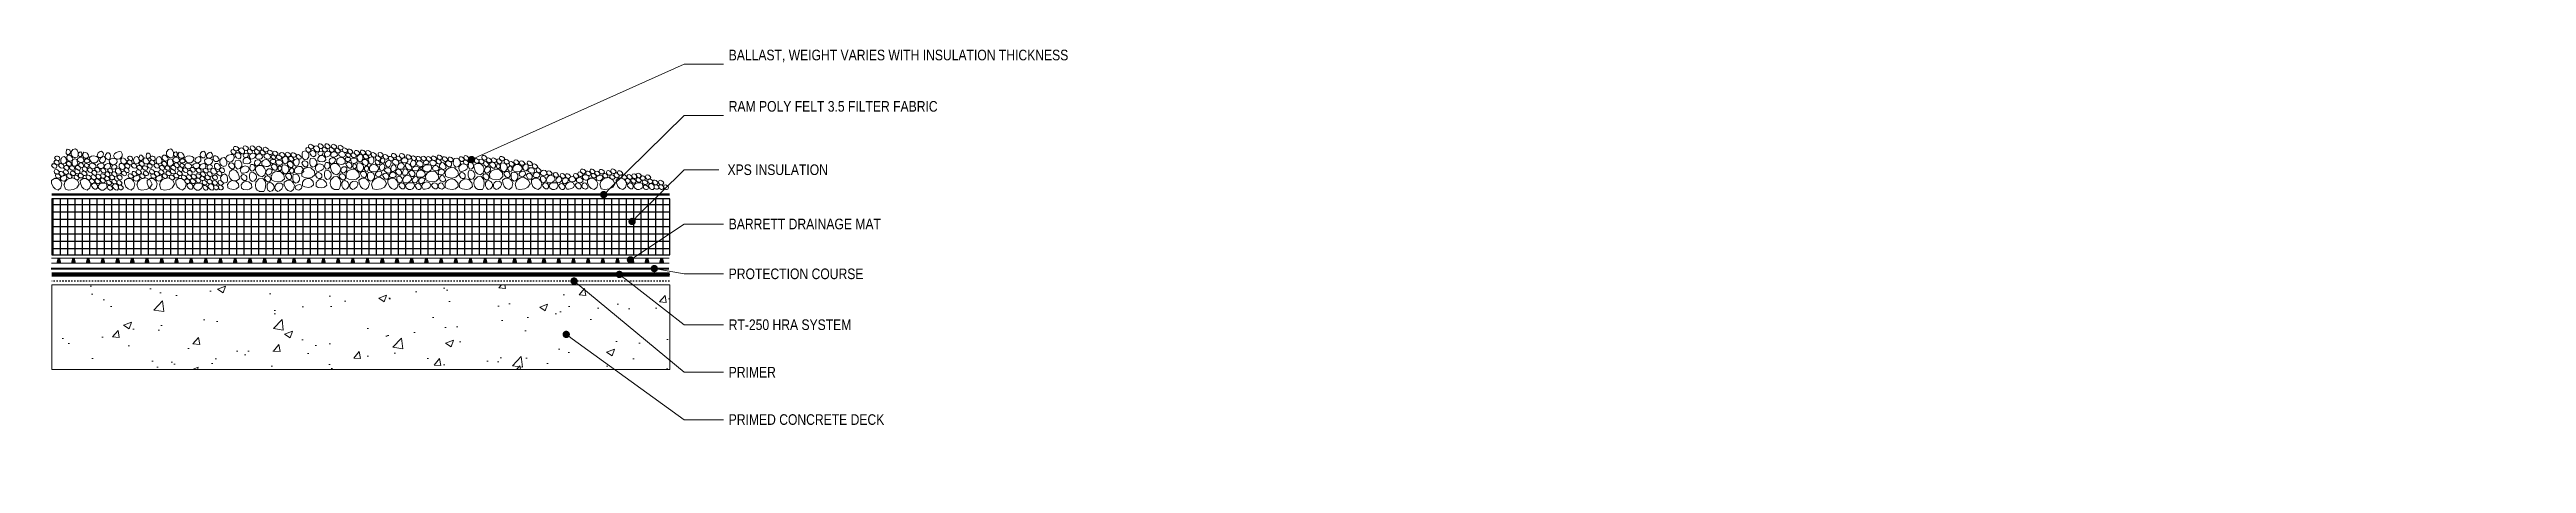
# Model space of a CAD drawing. Header units: inches. Extents: x 0 to 168, y -6 to 22.
import ezdxf
from ezdxf import colors
from ezdxf.entities.mleader import LeaderData, LeaderLine
from ezdxf.math import Vec2, Vec3

# ---------------------------------------------------------------- set-up
doc = ezdxf.new("R2010")
doc.units = ezdxf.units.IN
doc.header["$MEASUREMENT"] = 0
for name, pattern in [('Dash', [0.25, 0.125, -0.125]), ('Dashed - Dense', [0.8, 0.5, -0.3]), ('DASHED2', [0.1875, 0.125, -0.0625])]:
    doc.linetypes.add(name, pattern=pattern)
for name, color, linetype, lineweight in [('Drainage Mat', 191, 'Continuous', 0), ('Others', 190, 'Continuous', 0), ('RAM POLY FELT 3.5 FILTER FABRIC.', 4, 'Dash', 0), ('RT-250 HRA SYSTEM LIQUID', 241, 'Continuous', 0), ('RT-250 HRA SYSTEM MESH', 3, 'Continuous', 0), ('Text', 20, 'Continuous', 0)]:
    doc.layers.add(name, color=color, linetype=linetype, lineweight=lineweight)
for name, color, linetype in [('Insulation Border', 8, 'Continuous'), ('Insulation Foam', 9, 'Continuous'), ('Primer', 32, 'DASHED2')]:
    doc.layers.add(name, color=color, linetype=linetype)
doc.layers.add('Protection Course', color=7, linetype='Dashed - Dense', lineweight=0, true_color=0x216123)
doc.styles.get("Standard").update_dxf_attribs({"font": ''})
doc.styles.get('Standard').set_extended_font_data('Arial Narrow')

# ---------------------------------------------------------------- blocks, each defined once
blk = doc.blocks.new('*U16')
at = {"layer": 'Drainage Mat'}
h = blk.add_hatch(color=256, dxfattribs=at)
h.dxf.hatch_style = 1
h.paths.add_polyline_path([(0.5, 0.34), (0.45, 0.34), (0.36, 0), (0.5, 0), (0.64, 0), (0.55, 0.34)])
at = {"layer": 'Drainage Mat', "linetype": 'Continuous'}
for points in [[(0, 0.34), (1, 0.34)], [(0, 0), (1, 0)]]:
    blk.add_lwpolyline(points, dxfattribs=at)
blk.add_lwpolyline([(0.5, 0.34), (0.45, 0.34), (0.36, 0), (0.5, 0), (0.64, 0), (0.55, 0.34)], close=True, dxfattribs=at)
blk = doc.blocks.new('*U17')
at = {"layer": 'Drainage Mat', "color": 0, "linetype": 'ByBlock', "lineweight": -2, "transparency": 16777216}
for p in [(-0.02, 7.23), (0.98, 7.23), (1.98, 7.23), (2.98, 7.23), (3.98, 7.23), (4.98, 7.23), (5.98, 7.23), (6.98, 7.23), (7.98, 7.23), (8.98, 7.23), (9.98, 7.23), (10.98, 7.23), (11.98, 7.23), (12.98, 7.23), (13.98, 7.23), (14.98, 7.23), (15.98, 7.23), (16.98, 7.23), (17.98, 7.23), (18.98, 7.23), (19.98, 7.23), (20.98, 7.23), (21.98, 7.23), (22.98, 7.23), (23.98, 7.23), (24.98, 7.23), (25.98, 7.23), (26.98, 7.23), (27.98, 7.23), (28.98, 7.23), (29.98, 7.23), (30.98, 7.23), (31.98, 7.23), (32.98, 7.23), (33.98, 7.23), (34.98, 7.23), (35.98, 7.23), (36.98, 7.23), (37.98, 7.23), (38.98, 7.23), (39.98, 7.23), (40.98, 7.23)]:
    blk.add_blockref('*U16', p, dxfattribs=at)
blk = doc.blocks.new('_Dot')
at = {"color": 0, "linetype": 'ByBlock', "lineweight": -2}
blk.add_line((-0.5, 0), (-1, 0), dxfattribs=at)
at = {"color": 0, "linetype": 'ByBlock', "const_width": 0.5}
blk.add_lwpolyline([(-0.25, 0, 1), (0.25, 0, 1)], format="xyb", close=True, dxfattribs=at)

msp = doc.modelspace()

# ---------------------------------------------------------------- hatches: boundary and pattern name
at = {"layer": 'Insulation Foam'}
h = msp.add_hatch(dxfattribs=at)
h.set_pattern_fill('NET', color=256, scale=4)
h.set_pattern_definition([(0, (-2575.9096, 19.2356), (0, 0.5), []), (90, (-2575.9096, 19.2356), (-0.5, 3e-17), [])])
h.paths.add_polyline_path([(0, 7.8), (42.03, 7.8), (42.03, 11.61), (0, 11.61)])
at = {"layer": 'Others', "linetype": 'Continuous'}
h = msp.add_hatch(dxfattribs=at)
h.set_pattern_fill('CONCRETE___STRUCTURAL_0001', color=256, style=0, pattern_type=2)
h.set_pattern_definition([(50, (15.0666, 1.2577), (-5.4655, 0.4782), [0.5715, -6.2865]), (355, (15.0666, 1.2577), (-1.0573, 5.7317), [0.4572, -5.0292]), (100.451, (15.522, 1.218), (4.4082, 5.2535), [0.4857, -5.3427]), (46.184, (15.0666, 2.7817), (-8.1324, 1.2613), [0.8572, -9.4297]), (96.636, (15.744, 2.6765), (7.1221, 7.4228), [0.7286, -8.014]), (351.184, (15.0666, 2.782), (7.122, 7.4228), [0.6858, -7.5438]), (21, (15.8286, 2.4007), (-4.5484, 3.06796), [0.5715, -6.2865]), (326, (15.8286, 2.4007), (1.8541, 5.5256), [0.4572, -5.0292]), (71.451, (16.2076, 2.145), (6.4025, 2.4577), [0.4857, -5.3427]), (37.5, (15.0666, 1.2577), (0.09266, 2.53665), [0, -4.96824, 0, -5.1054, 0, -5.04825]), (7.5, (15.0666, 1.2577), (2.0046, 3.00542), [0, -2.91084, 0, -4.85394, 0, -1.92405]), (327.5, (13.3673, 1.2577), (-4.06773, 0.17187), [0, -1.905, 0, -5.9436, 0, -7.8867]), (317.5, (12.6053, 1.2577), (4.44388, 0.7628), [0, -2.4765, 0, -3.94716, 0, -5.6007])])
h.paths.add_polyline_path([(0, 0), (42.03, 0), (42.03, 5.76), (0, 5.76)])

# ---------------------------------------------------------------- linework, layer by layer
at = {"layer": 'Drainage Mat'}
msp.add_lwpolyline([(41.92, 7.23), (-0.02, 7.23)], dxfattribs=at)
at = {"layer": 'Insulation Border', "flags": 128}
msp.add_lwpolyline([(0, 7.8), (42.03, 7.8), (42.03, 11.61), (0, 11.61)], close=True, dxfattribs=at)
at = {"layer": 'Others', "linetype": 'Continuous'}
for points in [[(12.66, 14.89), (12.73, 15), (12.69, 15.07), (12.6, 15.15), (12.51, 15.18), (12.41, 15.17), (12.37, 15.08), (12.39, 14.95), (12.46, 14.9), (12.53, 14.87), (12.59, 14.87), (12.65, 14.89), (12.66, 14.9)], [(13.32, 14.92), (13.39, 15.03), (13.35, 15.1), (13.26, 15.18), (13.17, 15.21), (13.07, 15.2), (13.03, 15.11), (13.05, 14.98), (13.12, 14.92), (13.19, 14.9), (13.25, 14.9), (13.31, 14.92), (13.32, 14.93)], [(13.79, 14.93), (13.85, 15.03), (13.81, 15.1), (13.72, 15.19), (13.64, 15.22), (13.54, 15.2), (13.49, 15.11), (13.52, 14.99), (13.59, 14.93), (13.66, 14.9), (13.72, 14.9), (13.77, 14.93), (13.79, 14.93)], [(14.23, 14.9), (14.29, 15), (14.25, 15.07), (14.16, 15.15), (14.08, 15.19), (13.98, 15.17), (13.93, 15.08), (13.96, 14.96), (14.03, 14.9), (14.1, 14.87), (14.16, 14.87), (14.21, 14.9), (14.23, 14.9)], [(17.75, 15.03), (17.82, 15.14), (17.78, 15.21), (17.69, 15.29), (17.6, 15.32), (17.5, 15.31), (17.46, 15.22), (17.48, 15.09), (17.55, 15.03), (17.62, 15.01), (17.68, 15.01), (17.74, 15.03), (17.75, 15.04)], [(17.9, 15.2), (17.79, 15.09), (17.82, 14.99), (17.92, 14.87), (18.01, 14.81), (18.14, 14.8), (18.21, 14.9), (18.21, 15.06), (18.14, 15.15), (18.06, 15.2), (17.98, 15.21), (17.92, 15.2), (17.9, 15.19)], [(18.41, 15.06), (18.48, 15.17), (18.44, 15.24), (18.35, 15.32), (18.26, 15.35), (18.16, 15.34), (18.12, 15.24), (18.14, 15.12), (18.21, 15.06), (18.28, 15.04), (18.34, 15.04), (18.4, 15.06), (18.41, 15.07)], [(18.88, 15.06), (18.94, 15.17), (18.9, 15.24), (18.81, 15.32), (18.73, 15.35), (18.63, 15.34), (18.58, 15.25), (18.61, 15.12), (18.68, 15.06), (18.75, 15.04), (18.81, 15.04), (18.86, 15.06), (18.88, 15.07)], [(19.32, 15.03), (19.38, 15.14), (19.34, 15.21), (19.25, 15.29), (19.17, 15.32), (19.07, 15.31), (19.02, 15.22), (19.05, 15.09), (19.12, 15.03), (19.19, 15.01), (19.25, 15.01), (19.3, 15.03), (19.32, 15.04)], [(19.77, 14.97), (19.83, 15.07), (19.8, 15.14), (19.7, 15.22), (19.62, 15.26), (19.52, 15.24), (19.48, 15.15), (19.5, 15.03), (19.57, 14.97), (19.64, 14.94), (19.7, 14.94), (19.75, 14.97), (19.77, 14.97)], [(0.05, 13.98), (-0.01, 13.87), (0.03, 13.8), (0.12, 13.72), (0.21, 13.69), (0.3, 13.7), (0.35, 13.8), (0.32, 13.92), (0.25, 13.98), (0.18, 14), (0.12, 14), (0.07, 13.98), (0.05, 13.97)], [(0.22, 14.21), (0.15, 14.1), (0.19, 14.03), (0.28, 13.95), (0.37, 13.92), (0.47, 13.93), (0.51, 14.03), (0.48, 14.15), (0.41, 14.21), (0.35, 14.23), (0.28, 14.23), (0.23, 14.21), (0.22, 14.2)], [(0.45, 13.32), (0.52, 13.42), (0.48, 13.49), (0.39, 13.58), (0.31, 13.61), (0.21, 13.59), (0.16, 13.5), (0.19, 13.38), (0.26, 13.32), (0.32, 13.29), (0.39, 13.29), (0.44, 13.32), (0.45, 13.32)], [(0.25, 14.5), (0.19, 14.39), (0.23, 14.32), (0.32, 14.24), (0.41, 14.21), (0.51, 14.22), (0.55, 14.32), (0.52, 14.44), (0.45, 14.5), (0.39, 14.52), (0.32, 14.52), (0.27, 14.5), (0.25, 14.49)], [(0.52, 13.99), (0.46, 13.88), (0.5, 13.81), (0.59, 13.73), (0.67, 13.7), (0.77, 13.72), (0.82, 13.81), (0.79, 13.93), (0.72, 13.99), (0.65, 14.01), (0.59, 14.01), (0.54, 13.99), (0.52, 13.98)], [(1.09, 13.3), (1.15, 13.4), (1.11, 13.47), (1.02, 13.56), (0.94, 13.59), (0.84, 13.57), (0.79, 13.48), (0.82, 13.36), (0.89, 13.3), (0.95, 13.27), (1.02, 13.27), (1.07, 13.3), (1.09, 13.3)], [(0.88, 13.86), (0.81, 13.75), (0.85, 13.68), (0.94, 13.6), (1.03, 13.57), (1.13, 13.58), (1.17, 13.68), (1.14, 13.8), (1.07, 13.86), (1.01, 13.88), (0.94, 13.88), (0.89, 13.86), (0.88, 13.85)], [(1.04, 14.12), (0.97, 14.01), (1.01, 13.94), (1.11, 13.86), (1.19, 13.83), (1.29, 13.84), (1.33, 13.94), (1.31, 14.06), (1.24, 14.12), (1.17, 14.14), (1.1, 14.14), (1.05, 14.12), (1.04, 14.11)], [(1.17, 14.97), (1.04, 14.98), (1, 14.91), (0.98, 14.79), (0.99, 14.7), (1.05, 14.62), (1.16, 14.63), (1.25, 14.71), (1.27, 14.8), (1.25, 14.87), (1.22, 14.93), (1.17, 14.96), (1.16, 14.97)], [(1.34, 14.18), (1.45, 14.3), (1.41, 14.39), (1.32, 14.52), (1.23, 14.57), (1.1, 14.58), (1.02, 14.48), (1.03, 14.32), (1.1, 14.23), (1.18, 14.19), (1.26, 14.17), (1.32, 14.19), (1.34, 14.19)], [(1.26, 13.83), (1.19, 13.73), (1.23, 13.66), (1.32, 13.58), (1.41, 13.55), (1.51, 13.56), (1.55, 13.65), (1.52, 13.78), (1.45, 13.83), (1.39, 13.86), (1.32, 13.86), (1.27, 13.83), (1.26, 13.83)], [(1.57, 13.21), (1.64, 13.32), (1.6, 13.39), (1.51, 13.47), (1.43, 13.5), (1.33, 13.49), (1.28, 13.39), (1.31, 13.27), (1.38, 13.21), (1.44, 13.19), (1.51, 13.19), (1.56, 13.21), (1.57, 13.22)], [(1.54, 14.41), (1.74, 14.44), (1.79, 14.57), (1.79, 14.77), (1.73, 14.91), (1.61, 15.02), (1.44, 14.97), (1.32, 14.8), (1.32, 14.65), (1.37, 14.54), (1.44, 14.46), (1.52, 14.42), (1.55, 14.41)], [(1.87, 13.33), (1.93, 13.43), (1.9, 13.5), (1.8, 13.59), (1.72, 13.62), (1.62, 13.6), (1.58, 13.51), (1.6, 13.39), (1.67, 13.33), (1.74, 13.3), (1.8, 13.3), (1.85, 13.33), (1.87, 13.33)], [(1.65, 13.85), (1.59, 13.75), (1.63, 13.68), (1.72, 13.6), (1.8, 13.57), (1.9, 13.58), (1.95, 13.67), (1.92, 13.8), (1.85, 13.86), (1.78, 13.88), (1.72, 13.88), (1.67, 13.85), (1.65, 13.85)], [(1.77, 14.36), (1.74, 14.21), (1.82, 14.14), (1.96, 14.09), (2.07, 14.09), (2.18, 14.15), (2.19, 14.28), (2.11, 14.41), (2, 14.45), (1.91, 14.44), (1.84, 14.41), (1.79, 14.37), (1.77, 14.35)], [(1.9, 14.49), (2.01, 14.49), (2.04, 14.55), (2.05, 14.66), (2.03, 14.74), (1.98, 14.8), (1.89, 14.79), (1.81, 14.71), (1.8, 14.63), (1.82, 14.57), (1.85, 14.52), (1.89, 14.5), (1.9, 14.49)], [(1.88, 14.03), (1.81, 13.93), (1.85, 13.86), (1.94, 13.77), (2.03, 13.74), (2.13, 13.76), (2.17, 13.85), (2.14, 13.97), (2.07, 14.03), (2.01, 14.05), (1.94, 14.05), (1.89, 14.03), (1.88, 14.02)], [(2.33, 13.21), (2.4, 13.31), (2.36, 13.38), (2.27, 13.47), (2.18, 13.5), (2.08, 13.48), (2.04, 13.39), (2.07, 13.27), (2.13, 13.21), (2.2, 13.19), (2.27, 13.19), (2.32, 13.21), (2.33, 13.22)], [(2.12, 13.77), (2.06, 13.66), (2.1, 13.59), (2.19, 13.51), (2.27, 13.48), (2.37, 13.49), (2.41, 13.59), (2.39, 13.71), (2.32, 13.77), (2.25, 13.79), (2.19, 13.79), (2.14, 13.77), (2.12, 13.76)], [(2.42, 14.38), (2.53, 14.5), (2.5, 14.59), (2.4, 14.71), (2.31, 14.77), (2.18, 14.78), (2.11, 14.67), (2.11, 14.52), (2.18, 14.43), (2.26, 14.38), (2.34, 14.37), (2.4, 14.38), (2.42, 14.39)], [(2.22, 14.2), (2.24, 14.08), (2.31, 14.05), (2.44, 14.05), (2.52, 14.08), (2.59, 14.15), (2.56, 14.25), (2.46, 14.33), (2.37, 14.33), (2.3, 14.3), (2.26, 14.26), (2.23, 14.21), (2.23, 14.19)], [(2.49, 13.78), (2.54, 13.88), (2.5, 13.94), (2.42, 14), (2.34, 14.02), (2.26, 14), (2.22, 13.92), (2.25, 13.81), (2.32, 13.77), (2.38, 13.75), (2.44, 13.76), (2.48, 13.78), (2.49, 13.79)], [(2.48, 13.69), (2.41, 13.59), (2.45, 13.52), (2.55, 13.43), (2.63, 13.4), (2.73, 13.42), (2.77, 13.51), (2.75, 13.63), (2.68, 13.69), (2.61, 13.71), (2.54, 13.71), (2.49, 13.69), (2.48, 13.68)], [(3.16, 14.21), (3.17, 14.41), (3.05, 14.49), (2.85, 14.54), (2.71, 14.51), (2.57, 14.42), (2.58, 14.24), (2.72, 14.08), (2.87, 14.05), (2.98, 14.07), (3.08, 14.12), (3.13, 14.2), (3.15, 14.22)], [(2.97, 13.71), (3.03, 13.86), (2.96, 13.94), (2.83, 14.01), (2.72, 14.03), (2.6, 13.99), (2.57, 13.86), (2.63, 13.72), (2.73, 13.66), (2.82, 13.65), (2.9, 13.67), (2.96, 13.71), (2.97, 13.72)], [(2.77, 13.51), (2.71, 13.41), (2.75, 13.34), (2.84, 13.25), (2.92, 13.22), (3.02, 13.24), (3.07, 13.33), (3.04, 13.45), (2.97, 13.51), (2.9, 13.53), (2.84, 13.53), (2.79, 13.51), (2.77, 13.5)], [(2.97, 13.72), (2.91, 13.62), (2.95, 13.55), (3.04, 13.46), (3.13, 13.43), (3.22, 13.45), (3.27, 13.54), (3.24, 13.66), (3.17, 13.72), (3.1, 13.75), (3.04, 13.74), (2.99, 13.72), (2.97, 13.71)], [(3.5, 14.75), (3.38, 14.85), (3.29, 14.82), (3.16, 14.73), (3.11, 14.63), (3.1, 14.51), (3.2, 14.43), (3.36, 14.43), (3.45, 14.5), (3.49, 14.58), (3.51, 14.66), (3.49, 14.73), (3.49, 14.75)], [(3.56, 13.81), (3.55, 13.96), (3.46, 14.01), (3.31, 14.03), (3.2, 14), (3.11, 13.92), (3.13, 13.79), (3.24, 13.68), (3.36, 13.67), (3.44, 13.69), (3.51, 13.74), (3.55, 13.8), (3.56, 13.82)], [(3.66, 14.37), (3.56, 14.49), (3.46, 14.47), (3.33, 14.39), (3.26, 14.3), (3.24, 14.18), (3.33, 14.09), (3.49, 14.07), (3.58, 14.13), (3.64, 14.2), (3.66, 14.28), (3.66, 14.35), (3.65, 14.37)], [(3.38, 13.67), (3.31, 13.57), (3.35, 13.5), (3.44, 13.41), (3.53, 13.38), (3.63, 13.4), (3.67, 13.49), (3.64, 13.61), (3.57, 13.67), (3.51, 13.69), (3.44, 13.69), (3.39, 13.67), (3.38, 13.66)], [(3.99, 13.92), (3.9, 14.04), (3.8, 14.02), (3.66, 13.94), (3.59, 13.85), (3.57, 13.73), (3.66, 13.64), (3.82, 13.63), (3.92, 13.68), (3.97, 13.76), (4, 13.83), (3.99, 13.9), (3.99, 13.92)], [(3.77, 14.29), (3.93, 14.3), (3.97, 14.39), (3.99, 14.54), (3.97, 14.65), (3.88, 14.75), (3.76, 14.73), (3.65, 14.61), (3.63, 14.5), (3.66, 14.41), (3.7, 14.35), (3.76, 14.31), (3.78, 14.3)], [(3.85, 13.66), (3.79, 13.56), (3.83, 13.49), (3.92, 13.4), (4, 13.37), (4.1, 13.39), (4.14, 13.48), (4.12, 13.6), (4.05, 13.66), (3.98, 13.68), (3.92, 13.68), (3.87, 13.66), (3.85, 13.65)], [(4.44, 14.1), (4.43, 14.29), (4.32, 14.34), (4.14, 14.37), (4.01, 14.33), (3.9, 14.23), (3.92, 14.08), (4.06, 13.95), (4.19, 13.93), (4.3, 13.96), (4.38, 14.02), (4.42, 14.09), (4.43, 14.11)], [(4.07, 13.76), (4.11, 13.65), (4.19, 13.63), (4.32, 13.66), (4.39, 13.7), (4.44, 13.79), (4.39, 13.88), (4.28, 13.94), (4.19, 13.92), (4.13, 13.88), (4.09, 13.83), (4.08, 13.77), (4.08, 13.76)], [(4.81, 14.62), (4.72, 14.81), (4.59, 14.82), (4.39, 14.77), (4.27, 14.68), (4.2, 14.53), (4.29, 14.38), (4.48, 14.3), (4.63, 14.34), (4.72, 14.42), (4.78, 14.51), (4.79, 14.6), (4.8, 14.63)], [(4.64, 13.29), (4.75, 13.41), (4.72, 13.5), (4.62, 13.63), (4.53, 13.68), (4.4, 13.69), (4.33, 13.59), (4.33, 13.43), (4.4, 13.34), (4.48, 13.3), (4.56, 13.28), (4.63, 13.3), (4.65, 13.3)], [(4.9, 13.62), (5, 13.74), (4.97, 13.83), (4.88, 13.96), (4.78, 14.01), (4.65, 14.02), (4.58, 13.92), (4.58, 13.76), (4.65, 13.67), (4.73, 13.63), (4.81, 13.61), (4.88, 13.63), (4.9, 13.63)], [(5, 13.99), (5.11, 14.1), (5.08, 14.2), (4.98, 14.32), (4.89, 14.38), (4.76, 14.39), (4.69, 14.28), (4.69, 14.12), (4.76, 14.04), (4.84, 13.99), (4.92, 13.98), (4.98, 13.99), (5, 14)], [(4.79, 13.46), (4.73, 13.36), (4.77, 13.29), (4.86, 13.21), (4.94, 13.18), (5.04, 13.19), (5.08, 13.28), (5.06, 13.41), (4.99, 13.46), (4.92, 13.49), (4.86, 13.49), (4.81, 13.46), (4.79, 13.46)], [(4.97, 13.68), (4.9, 13.58), (4.94, 13.51), (5.03, 13.43), (5.12, 13.4), (5.22, 13.41), (5.26, 13.5), (5.23, 13.63), (5.16, 13.69), (5.1, 13.71), (5.03, 13.71), (4.98, 13.68), (4.97, 13.68)], [(5.01, 13.98), (4.94, 13.87), (4.98, 13.8), (5.08, 13.72), (5.16, 13.69), (5.26, 13.7), (5.3, 13.8), (5.28, 13.92), (5.21, 13.98), (5.14, 14), (5.08, 14), (5.02, 13.98), (5.01, 13.97)], [(5.17, 14.21), (5.11, 14.1), (5.15, 14.03), (5.24, 13.95), (5.32, 13.92), (5.42, 13.93), (5.46, 14.03), (5.44, 14.15), (5.37, 14.21), (5.3, 14.23), (5.24, 14.23), (5.19, 14.21), (5.17, 14.2)], [(5.21, 14.5), (5.15, 14.39), (5.19, 14.32), (5.28, 14.24), (5.36, 14.21), (5.46, 14.22), (5.5, 14.32), (5.48, 14.44), (5.41, 14.5), (5.34, 14.52), (5.28, 14.52), (5.23, 14.5), (5.21, 14.49)], [(5.48, 13.99), (5.41, 13.88), (5.45, 13.81), (5.54, 13.73), (5.63, 13.7), (5.73, 13.72), (5.77, 13.81), (5.74, 13.93), (5.68, 13.99), (5.61, 14.01), (5.54, 14.01), (5.49, 13.99), (5.48, 13.98)], [(6.04, 13.3), (6.11, 13.4), (6.07, 13.47), (5.98, 13.56), (5.89, 13.59), (5.79, 13.57), (5.75, 13.48), (5.77, 13.36), (5.84, 13.3), (5.91, 13.27), (5.98, 13.27), (6.03, 13.3), (6.04, 13.3)], [(5.83, 13.86), (5.77, 13.75), (5.81, 13.68), (5.9, 13.6), (5.98, 13.57), (6.08, 13.58), (6.13, 13.68), (6.1, 13.8), (6.03, 13.86), (5.96, 13.88), (5.9, 13.88), (5.85, 13.86), (5.83, 13.85)], [(6.12, 14.57), (6, 14.57), (5.96, 14.5), (5.93, 14.38), (5.95, 14.29), (6.01, 14.21), (6.11, 14.22), (6.21, 14.31), (6.22, 14.4), (6.21, 14.47), (6.17, 14.52), (6.13, 14.56), (6.12, 14.57)], [(5.99, 14.12), (5.93, 14.01), (5.97, 13.94), (6.06, 13.86), (6.15, 13.83), (6.24, 13.84), (6.29, 13.94), (6.26, 14.06), (6.19, 14.12), (6.12, 14.14), (6.06, 14.14), (6.01, 14.12), (5.99, 14.11)], [(6.21, 13.83), (6.15, 13.73), (6.19, 13.66), (6.28, 13.58), (6.36, 13.55), (6.46, 13.56), (6.51, 13.65), (6.48, 13.78), (6.41, 13.83), (6.34, 13.86), (6.28, 13.86), (6.23, 13.83), (6.21, 13.83)], [(6.54, 13.99), (6.64, 14.1), (6.61, 14.2), (6.52, 14.32), (6.42, 14.38), (6.3, 14.39), (6.22, 14.28), (6.22, 14.12), (6.29, 14.04), (6.37, 13.99), (6.45, 13.98), (6.52, 13.99), (6.54, 14)], [(6.53, 13.21), (6.6, 13.32), (6.56, 13.39), (6.47, 13.47), (6.38, 13.5), (6.28, 13.49), (6.24, 13.39), (6.26, 13.27), (6.33, 13.21), (6.4, 13.19), (6.46, 13.19), (6.52, 13.21), (6.53, 13.22)], [(6.61, 14.71), (6.49, 14.71), (6.45, 14.65), (6.42, 14.52), (6.44, 14.44), (6.5, 14.36), (6.6, 14.37), (6.7, 14.45), (6.71, 14.54), (6.7, 14.61), (6.66, 14.67), (6.62, 14.7), (6.61, 14.71)], [(6.54, 13.98), (6.48, 13.87), (6.52, 13.8), (6.61, 13.72), (6.7, 13.69), (6.79, 13.7), (6.84, 13.8), (6.81, 13.92), (6.74, 13.98), (6.67, 14), (6.61, 14), (6.56, 13.98), (6.54, 13.97)], [(6.71, 14.21), (6.64, 14.1), (6.68, 14.03), (6.77, 13.95), (6.86, 13.92), (6.96, 13.93), (7, 14.03), (6.97, 14.15), (6.9, 14.21), (6.84, 14.23), (6.77, 14.23), (6.72, 14.21), (6.71, 14.2)], [(6.94, 13.32), (7.01, 13.42), (6.97, 13.49), (6.88, 13.58), (6.8, 13.61), (6.7, 13.59), (6.65, 13.5), (6.68, 13.38), (6.75, 13.32), (6.81, 13.29), (6.88, 13.29), (6.93, 13.32), (6.94, 13.32)], [(6.74, 14.5), (6.68, 14.39), (6.72, 14.32), (6.81, 14.24), (6.9, 14.21), (7, 14.22), (7.04, 14.32), (7.01, 14.44), (6.94, 14.5), (6.88, 14.52), (6.81, 14.52), (6.76, 14.5), (6.74, 14.49)], [(7.01, 13.99), (6.95, 13.88), (6.99, 13.81), (7.08, 13.73), (7.16, 13.7), (7.26, 13.72), (7.31, 13.81), (7.28, 13.93), (7.21, 13.99), (7.14, 14.01), (7.08, 14.01), (7.03, 13.99), (7.01, 13.98)], [(7.58, 13.3), (7.64, 13.4), (7.6, 13.47), (7.51, 13.56), (7.43, 13.59), (7.33, 13.57), (7.28, 13.48), (7.31, 13.36), (7.38, 13.3), (7.45, 13.27), (7.51, 13.27), (7.56, 13.3), (7.58, 13.3)], [(7.37, 13.86), (7.3, 13.75), (7.34, 13.68), (7.43, 13.6), (7.52, 13.57), (7.62, 13.58), (7.66, 13.68), (7.63, 13.8), (7.56, 13.86), (7.5, 13.88), (7.43, 13.88), (7.38, 13.86), (7.37, 13.85)], [(7.53, 14.12), (7.46, 14.01), (7.5, 13.94), (7.6, 13.86), (7.68, 13.83), (7.78, 13.84), (7.82, 13.94), (7.8, 14.06), (7.73, 14.12), (7.66, 14.14), (7.59, 14.14), (7.54, 14.12), (7.53, 14.11)], [(7.83, 14.18), (7.94, 14.3), (7.9, 14.39), (7.81, 14.52), (7.72, 14.57), (7.59, 14.58), (7.51, 14.48), (7.52, 14.32), (7.59, 14.23), (7.67, 14.19), (7.75, 14.17), (7.81, 14.19), (7.83, 14.19)], [(7.75, 13.83), (7.68, 13.73), (7.72, 13.66), (7.81, 13.58), (7.9, 13.55), (8, 13.56), (8.04, 13.65), (8.01, 13.78), (7.94, 13.83), (7.88, 13.86), (7.81, 13.86), (7.76, 13.83), (7.75, 13.83)], [(8.07, 13.21), (8.13, 13.32), (8.09, 13.39), (8, 13.47), (7.92, 13.5), (7.82, 13.49), (7.77, 13.39), (7.8, 13.27), (7.87, 13.21), (7.93, 13.19), (8, 13.19), (8.05, 13.21), (8.07, 13.22)], [(8.03, 14.41), (8.23, 14.44), (8.28, 14.57), (8.28, 14.77), (8.22, 14.91), (8.1, 15.02), (7.93, 14.97), (7.81, 14.8), (7.81, 14.65), (7.86, 14.54), (7.93, 14.46), (8.01, 14.42), (8.04, 14.41)], [(8.36, 13.33), (8.42, 13.43), (8.39, 13.5), (8.29, 13.59), (8.21, 13.62), (8.11, 13.6), (8.07, 13.51), (8.09, 13.39), (8.16, 13.33), (8.23, 13.3), (8.29, 13.3), (8.34, 13.33), (8.36, 13.33)], [(8.14, 13.85), (8.08, 13.75), (8.12, 13.68), (8.21, 13.6), (8.29, 13.57), (8.39, 13.58), (8.44, 13.67), (8.41, 13.8), (8.34, 13.86), (8.27, 13.88), (8.21, 13.88), (8.16, 13.85), (8.14, 13.85)], [(8.26, 14.36), (8.23, 14.21), (8.31, 14.14), (8.45, 14.09), (8.56, 14.09), (8.67, 14.15), (8.68, 14.28), (8.6, 14.41), (8.49, 14.45), (8.4, 14.44), (8.33, 14.41), (8.28, 14.37), (8.26, 14.35)], [(8.39, 14.49), (8.5, 14.49), (8.53, 14.55), (8.54, 14.66), (8.52, 14.74), (8.47, 14.8), (8.38, 14.79), (8.3, 14.71), (8.29, 14.63), (8.31, 14.57), (8.34, 14.52), (8.38, 14.5), (8.39, 14.49)], [(8.37, 14.03), (8.3, 13.93), (8.34, 13.86), (8.43, 13.77), (8.52, 13.74), (8.62, 13.76), (8.66, 13.85), (8.63, 13.97), (8.56, 14.03), (8.5, 14.05), (8.43, 14.05), (8.38, 14.03), (8.37, 14.02)], [(8.82, 13.21), (8.89, 13.31), (8.85, 13.38), (8.76, 13.47), (8.67, 13.5), (8.58, 13.48), (8.53, 13.39), (8.56, 13.27), (8.62, 13.21), (8.69, 13.19), (8.76, 13.19), (8.81, 13.21), (8.82, 13.22)], [(8.61, 13.77), (8.55, 13.66), (8.59, 13.59), (8.68, 13.51), (8.76, 13.48), (8.86, 13.49), (8.9, 13.59), (8.88, 13.71), (8.81, 13.77), (8.74, 13.79), (8.68, 13.79), (8.63, 13.77), (8.61, 13.76)], [(8.91, 14.38), (9.02, 14.5), (8.99, 14.59), (8.89, 14.71), (8.8, 14.77), (8.67, 14.78), (8.6, 14.67), (8.6, 14.52), (8.67, 14.43), (8.75, 14.38), (8.83, 14.37), (8.89, 14.38), (8.91, 14.39)], [(8.71, 14.2), (8.73, 14.08), (8.81, 14.05), (8.93, 14.05), (9.01, 14.08), (9.08, 14.15), (9.05, 14.25), (8.95, 14.33), (8.86, 14.33), (8.8, 14.3), (8.75, 14.26), (8.72, 14.21), (8.72, 14.19)], [(8.98, 13.78), (9.03, 13.88), (8.99, 13.94), (8.91, 14), (8.83, 14.02), (8.75, 14), (8.71, 13.92), (8.75, 13.81), (8.81, 13.77), (8.87, 13.75), (8.93, 13.76), (8.97, 13.78), (8.98, 13.79)], [(8.97, 13.69), (8.9, 13.59), (8.94, 13.52), (9.04, 13.43), (9.12, 13.4), (9.22, 13.42), (9.26, 13.51), (9.24, 13.63), (9.17, 13.69), (9.1, 13.71), (9.03, 13.71), (8.98, 13.69), (8.97, 13.68)], [(9.65, 14.21), (9.66, 14.41), (9.54, 14.49), (9.34, 14.54), (9.2, 14.51), (9.06, 14.42), (9.07, 14.24), (9.21, 14.08), (9.36, 14.05), (9.47, 14.07), (9.57, 14.12), (9.62, 14.2), (9.64, 14.22)], [(9.46, 13.71), (9.52, 13.86), (9.45, 13.94), (9.32, 14.01), (9.21, 14.03), (9.09, 13.99), (9.06, 13.86), (9.12, 13.72), (9.22, 13.66), (9.31, 13.65), (9.39, 13.67), (9.45, 13.71), (9.46, 13.72)], [(9.26, 13.51), (9.2, 13.41), (9.24, 13.34), (9.33, 13.25), (9.41, 13.22), (9.51, 13.24), (9.56, 13.33), (9.53, 13.45), (9.46, 13.51), (9.39, 13.53), (9.33, 13.53), (9.28, 13.51), (9.26, 13.5)], [(9.46, 13.72), (9.4, 13.62), (9.44, 13.55), (9.53, 13.46), (9.62, 13.43), (9.72, 13.45), (9.76, 13.54), (9.73, 13.66), (9.66, 13.72), (9.6, 13.75), (9.53, 13.74), (9.48, 13.72), (9.46, 13.71)], [(10.05, 13.81), (10.04, 13.96), (9.95, 14.01), (9.8, 14.03), (9.69, 14), (9.6, 13.92), (9.62, 13.79), (9.73, 13.68), (9.85, 13.67), (9.93, 13.69), (10, 13.74), (10.04, 13.8), (10.05, 13.82)], [(10.15, 14.37), (10.05, 14.49), (9.95, 14.47), (9.82, 14.39), (9.75, 14.3), (9.73, 14.18), (9.82, 14.09), (9.98, 14.07), (10.07, 14.13), (10.13, 14.2), (10.15, 14.28), (10.15, 14.35), (10.14, 14.37)], [(9.87, 13.67), (9.8, 13.57), (9.84, 13.5), (9.93, 13.41), (10.02, 13.38), (10.12, 13.4), (10.16, 13.49), (10.13, 13.61), (10.06, 13.67), (10, 13.69), (9.93, 13.69), (9.88, 13.67), (9.87, 13.66)], [(10.49, 13.92), (10.39, 14.04), (10.29, 14.02), (10.15, 13.94), (10.08, 13.85), (10.06, 13.73), (10.15, 13.64), (10.31, 13.63), (10.41, 13.68), (10.46, 13.76), (10.49, 13.83), (10.48, 13.9), (10.48, 13.92)], [(10.24, 14.4), (10.39, 14.41), (10.44, 14.5), (10.46, 14.65), (10.43, 14.76), (10.34, 14.85), (10.22, 14.83), (10.11, 14.72), (10.1, 14.61), (10.12, 14.52), (10.17, 14.46), (10.23, 14.42), (10.24, 14.41)], [(10.34, 13.66), (10.28, 13.56), (10.32, 13.49), (10.41, 13.4), (10.49, 13.37), (10.59, 13.39), (10.63, 13.48), (10.61, 13.6), (10.54, 13.66), (10.47, 13.68), (10.41, 13.68), (10.36, 13.66), (10.34, 13.65)], [(10.93, 14.1), (10.92, 14.29), (10.81, 14.34), (10.63, 14.37), (10.5, 14.33), (10.39, 14.23), (10.41, 14.08), (10.55, 13.95), (10.68, 13.93), (10.79, 13.96), (10.87, 14.02), (10.91, 14.09), (10.92, 14.11)], [(10.92, 14.68), (10.81, 14.79), (10.71, 14.76), (10.59, 14.66), (10.53, 14.57), (10.53, 14.44), (10.63, 14.37), (10.79, 14.37), (10.88, 14.44), (10.92, 14.52), (10.93, 14.6), (10.92, 14.66), (10.91, 14.69)], [(10.56, 13.76), (10.6, 13.65), (10.68, 13.63), (10.81, 13.66), (10.88, 13.7), (10.93, 13.79), (10.89, 13.88), (10.77, 13.94), (10.68, 13.92), (10.62, 13.88), (10.58, 13.83), (10.57, 13.77), (10.57, 13.76)], [(11.14, 13.29), (11.24, 13.41), (11.21, 13.5), (11.11, 13.63), (11.02, 13.68), (10.89, 13.69), (10.82, 13.59), (10.82, 13.43), (10.89, 13.34), (10.97, 13.3), (11.05, 13.28), (11.12, 13.3), (11.14, 13.3)], [(11.28, 14.15), (11.39, 14.26), (11.36, 14.36), (11.26, 14.48), (11.17, 14.54), (11.04, 14.54), (10.97, 14.44), (10.97, 14.28), (11.04, 14.2), (11.12, 14.15), (11.2, 14.14), (11.27, 14.15), (11.29, 14.16)], [(11.39, 13.62), (11.49, 13.74), (11.46, 13.83), (11.37, 13.96), (11.27, 14.01), (11.14, 14.02), (11.07, 13.92), (11.07, 13.76), (11.14, 13.67), (11.22, 13.63), (11.3, 13.61), (11.37, 13.63), (11.39, 13.63)], [(11.28, 13.46), (11.22, 13.36), (11.26, 13.29), (11.35, 13.21), (11.43, 13.18), (11.53, 13.19), (11.57, 13.28), (11.55, 13.41), (11.48, 13.46), (11.41, 13.49), (11.35, 13.49), (11.3, 13.46), (11.28, 13.46)], [(11.46, 13.68), (11.39, 13.58), (11.43, 13.51), (11.52, 13.43), (11.61, 13.4), (11.71, 13.41), (11.75, 13.5), (11.72, 13.63), (11.65, 13.69), (11.59, 13.71), (11.52, 13.71), (11.47, 13.68), (11.46, 13.68)], [(11.65, 13.82), (11.85, 13.85), (11.9, 13.98), (11.9, 14.19), (11.84, 14.33), (11.72, 14.43), (11.55, 14.38), (11.43, 14.22), (11.43, 14.07), (11.48, 13.96), (11.55, 13.88), (11.63, 13.84), (11.66, 13.83)], [(12.42, 14.43), (12.33, 14.62), (12.2, 14.63), (12, 14.57), (11.88, 14.48), (11.81, 14.33), (11.9, 14.19), (12.09, 14.11), (12.24, 14.15), (12.33, 14.23), (12.39, 14.32), (12.41, 14.41), (12.41, 14.44)], [(12.12, 14.05), (12.01, 13.93), (12.04, 13.84), (12.14, 13.71), (12.23, 13.66), (12.36, 13.65), (12.43, 13.75), (12.43, 13.91), (12.36, 14), (12.29, 14.04), (12.21, 14.06), (12.14, 14.04), (12.12, 14.04)], [(12.53, 12.81), (12.76, 12.96), (12.75, 13.14), (12.65, 13.39), (12.51, 13.53), (12.29, 13.6), (12.12, 13.46), (12.05, 13.19), (12.13, 13), (12.24, 12.89), (12.37, 12.83), (12.5, 12.83), (12.53, 12.83)], [(12.48, 14.68), (12.55, 14.78), (12.51, 14.85), (12.42, 14.93), (12.34, 14.97), (12.24, 14.95), (12.19, 14.86), (12.22, 14.74), (12.29, 14.68), (12.35, 14.65), (12.42, 14.65), (12.47, 14.68), (12.48, 14.68)], [(12.55, 14.74), (12.45, 14.62), (12.48, 14.53), (12.57, 14.4), (12.67, 14.35), (12.79, 14.34), (12.87, 14.44), (12.87, 14.6), (12.8, 14.69), (12.72, 14.73), (12.64, 14.75), (12.57, 14.73), (12.55, 14.73)], [(12.71, 14.25), (12.51, 14.21), (12.46, 14.09), (12.46, 13.88), (12.51, 13.74), (12.64, 13.63), (12.8, 13.68), (12.93, 13.85), (12.93, 14), (12.88, 14.11), (12.81, 14.19), (12.73, 14.23), (12.7, 14.24)], [(12.81, 15.06), (12.7, 14.95), (12.73, 14.85), (12.83, 14.73), (12.92, 14.67), (13.05, 14.66), (13.12, 14.77), (13.12, 14.92), (13.05, 15.01), (12.97, 15.06), (12.9, 15.07), (12.83, 15.06), (12.81, 15.05)], [(12.82, 13.54), (12.91, 13.36), (13.04, 13.35), (13.24, 13.4), (13.36, 13.48), (13.43, 13.63), (13.35, 13.78), (13.15, 13.86), (13.01, 13.82), (12.91, 13.75), (12.85, 13.66), (12.84, 13.57), (12.83, 13.54)], [(13.38, 14.59), (13.34, 14.7), (13.26, 14.72), (13.13, 14.7), (13.06, 14.65), (13.01, 14.56), (13.05, 14.47), (13.17, 14.42), (13.25, 14.43), (13.31, 14.47), (13.35, 14.52), (13.37, 14.58), (13.37, 14.59)], [(13.01, 14.25), (13.01, 14.07), (13.12, 14.01), (13.3, 13.99), (13.43, 14.02), (13.55, 14.12), (13.52, 14.27), (13.39, 14.4), (13.25, 14.42), (13.15, 14.39), (13.07, 14.34), (13.02, 14.27), (13.01, 14.24)], [(13.6, 14.69), (13.66, 14.79), (13.63, 14.86), (13.53, 14.95), (13.45, 14.98), (13.35, 14.96), (13.31, 14.87), (13.33, 14.75), (13.4, 14.69), (13.47, 14.67), (13.53, 14.67), (13.58, 14.69), (13.6, 14.7)], [(13.45, 14.43), (13.55, 14.31), (13.65, 14.33), (13.79, 14.4), (13.86, 14.49), (13.88, 14.62), (13.79, 14.7), (13.63, 14.72), (13.53, 14.67), (13.48, 14.6), (13.45, 14.52), (13.46, 14.45), (13.46, 14.43)], [(13.7, 13.95), (13.54, 13.94), (13.5, 13.85), (13.47, 13.7), (13.5, 13.59), (13.58, 13.5), (13.71, 13.51), (13.82, 13.63), (13.84, 13.74), (13.81, 13.83), (13.77, 13.89), (13.71, 13.93), (13.69, 13.94)], [(14.07, 14.67), (14.14, 14.78), (14.1, 14.85), (14.01, 14.93), (13.92, 14.96), (13.83, 14.95), (13.78, 14.86), (13.81, 14.73), (13.88, 14.67), (13.94, 14.65), (14.01, 14.65), (14.06, 14.67), (14.07, 14.68)], [(13.78, 13.98), (13.88, 13.86), (13.98, 13.88), (14.11, 13.95), (14.18, 14.04), (14.21, 14.16), (14.12, 14.25), (13.96, 14.27), (13.86, 14.21), (13.81, 14.14), (13.78, 14.07), (13.79, 14), (13.79, 13.98)], [(14.09, 13.9), (13.86, 13.75), (13.86, 13.57), (13.97, 13.32), (14.1, 13.17), (14.31, 13.1), (14.49, 13.24), (14.56, 13.51), (14.48, 13.7), (14.37, 13.81), (14.24, 13.88), (14.12, 13.88), (14.08, 13.88)], [(13.89, 14.54), (13.89, 14.38), (13.98, 14.34), (14.13, 14.31), (14.24, 14.34), (14.34, 14.42), (14.32, 14.55), (14.21, 14.66), (14.09, 14.67), (14.01, 14.65), (13.94, 14.61), (13.9, 14.55), (13.89, 14.53)], [(14.48, 14.62), (14.54, 14.72), (14.5, 14.79), (14.41, 14.88), (14.33, 14.91), (14.23, 14.9), (14.18, 14.8), (14.21, 14.68), (14.28, 14.62), (14.34, 14.6), (14.41, 14.6), (14.46, 14.62), (14.48, 14.63)], [(14.29, 14.13), (14.28, 13.93), (14.39, 13.85), (14.59, 13.8), (14.73, 13.82), (14.87, 13.92), (14.86, 14.09), (14.73, 14.25), (14.58, 14.29), (14.46, 14.27), (14.37, 14.22), (14.31, 14.15), (14.29, 14.12)], [(14.68, 14.83), (14.74, 14.93), (14.71, 15), (14.61, 15.09), (14.53, 15.12), (14.43, 15.1), (14.39, 15.01), (14.41, 14.89), (14.48, 14.83), (14.55, 14.81), (14.61, 14.81), (14.66, 14.83), (14.68, 14.84)], [(14.48, 14.63), (14.42, 14.48), (14.49, 14.4), (14.62, 14.33), (14.73, 14.31), (14.85, 14.35), (14.88, 14.47), (14.82, 14.62), (14.72, 14.67), (14.63, 14.69), (14.55, 14.67), (14.49, 14.63), (14.48, 14.62)], [(14.58, 13.32), (14.7, 13.22), (14.79, 13.25), (14.92, 13.34), (14.97, 13.44), (14.98, 13.56), (14.88, 13.64), (14.72, 13.64), (14.63, 13.57), (14.59, 13.49), (14.57, 13.41), (14.59, 13.34), (14.59, 13.32)], [(14.97, 14.64), (15.04, 14.75), (15, 14.82), (14.91, 14.9), (14.82, 14.93), (14.72, 14.92), (14.68, 14.83), (14.7, 14.7), (14.77, 14.65), (14.84, 14.62), (14.9, 14.62), (14.96, 14.64), (14.97, 14.65)], [(15.22, 14.13), (15.21, 14.26), (15.13, 14.29), (15.01, 14.29), (14.92, 14.26), (14.86, 14.18), (14.88, 14.09), (14.98, 14.01), (15.07, 14.01), (15.14, 14.03), (15.19, 14.07), (15.21, 14.12), (15.22, 14.14)], [(14.96, 14.56), (14.91, 14.46), (14.94, 14.4), (15.03, 14.33), (15.1, 14.31), (15.19, 14.33), (15.22, 14.41), (15.19, 14.52), (15.13, 14.57), (15.07, 14.58), (15.01, 14.58), (14.97, 14.56), (14.96, 14.55)], [(15.02, 13.95), (14.92, 13.84), (14.95, 13.75), (15.04, 13.62), (15.13, 13.56), (15.26, 13.56), (15.34, 13.66), (15.33, 13.82), (15.26, 13.91), (15.19, 13.95), (15.11, 13.97), (15.04, 13.95), (15.02, 13.95)], [(14.93, 13.21), (14.94, 12.9), (15.12, 12.81), (15.42, 12.76), (15.64, 12.82), (15.83, 12.98), (15.79, 13.24), (15.56, 13.46), (15.34, 13.48), (15.17, 13.44), (15.03, 13.35), (14.96, 13.23), (14.94, 13.19)], [(15.33, 14.57), (15.39, 14.67), (15.36, 14.74), (15.26, 14.83), (15.18, 14.86), (15.08, 14.84), (15.04, 14.75), (15.06, 14.63), (15.13, 14.57), (15.2, 14.54), (15.26, 14.54), (15.31, 14.57), (15.33, 14.57)], [(15.67, 13.97), (15.7, 14.12), (15.63, 14.19), (15.48, 14.25), (15.37, 14.25), (15.26, 14.19), (15.25, 14.06), (15.33, 13.93), (15.44, 13.89), (15.53, 13.89), (15.61, 13.92), (15.66, 13.96), (15.67, 13.98)], [(15.57, 14.3), (15.64, 14.4), (15.6, 14.48), (15.51, 14.56), (15.42, 14.59), (15.32, 14.58), (15.28, 14.48), (15.3, 14.36), (15.37, 14.3), (15.44, 14.28), (15.5, 14.28), (15.56, 14.3), (15.57, 14.31)], [(15.54, 13.84), (15.44, 13.84), (15.4, 13.78), (15.39, 13.67), (15.41, 13.59), (15.46, 13.53), (15.55, 13.54), (15.63, 13.62), (15.64, 13.7), (15.62, 13.76), (15.59, 13.81), (15.55, 13.83), (15.54, 13.84)], [(15.8, 14.47), (15.86, 14.58), (15.82, 14.65), (15.73, 14.73), (15.65, 14.76), (15.55, 14.75), (15.5, 14.66), (15.53, 14.53), (15.6, 14.48), (15.66, 14.45), (15.73, 14.45), (15.78, 14.47), (15.8, 14.48)], [(15.9, 13.92), (15.7, 13.89), (15.65, 13.76), (15.65, 13.56), (15.71, 13.42), (15.83, 13.31), (16, 13.36), (16.12, 13.52), (16.12, 13.67), (16.07, 13.78), (16, 13.86), (15.92, 13.9), (15.89, 13.91)], [(16.19, 14.49), (16.26, 14.6), (16.22, 14.67), (16.13, 14.75), (16.04, 14.78), (15.94, 14.77), (15.9, 14.67), (15.93, 14.55), (15.99, 14.49), (16.06, 14.47), (16.13, 14.47), (16.18, 14.49), (16.19, 14.5)], [(16.1, 14.14), (16, 14.03), (16.03, 13.93), (16.12, 13.81), (16.22, 13.75), (16.34, 13.74), (16.42, 13.85), (16.42, 14), (16.35, 14.09), (16.27, 14.14), (16.19, 14.15), (16.12, 14.14), (16.1, 14.13)], [(16.41, 14.2), (16.47, 14.31), (16.43, 14.38), (16.34, 14.46), (16.26, 14.49), (16.16, 14.48), (16.11, 14.39), (16.14, 14.26), (16.21, 14.21), (16.28, 14.18), (16.34, 14.18), (16.39, 14.2), (16.41, 14.21)], [(16.27, 13.35), (16.39, 13.35), (16.44, 13.42), (16.46, 13.54), (16.45, 13.62), (16.39, 13.7), (16.28, 13.7), (16.19, 13.61), (16.17, 13.52), (16.19, 13.45), (16.22, 13.4), (16.26, 13.36), (16.28, 13.35)], [(16.57, 14.46), (16.64, 14.57), (16.6, 14.64), (16.51, 14.72), (16.42, 14.75), (16.32, 14.74), (16.28, 14.65), (16.31, 14.52), (16.37, 14.46), (16.44, 14.44), (16.51, 14.44), (16.56, 14.46), (16.57, 14.47)], [(16.51, 13.62), (16.52, 13.41), (16.64, 13.34), (16.86, 13.31), (17.01, 13.35), (17.14, 13.46), (17.11, 13.64), (16.96, 13.8), (16.8, 13.81), (16.68, 13.78), (16.58, 13.72), (16.53, 13.64), (16.52, 13.61)], [(16.93, 14.33), (16.99, 14.43), (16.95, 14.5), (16.86, 14.59), (16.78, 14.62), (16.68, 14.6), (16.63, 14.51), (16.66, 14.39), (16.73, 14.33), (16.79, 14.31), (16.86, 14.31), (16.91, 14.33), (16.93, 14.34)], [(17.1, 14.18), (17, 14.07), (17.03, 13.98), (17.12, 13.85), (17.21, 13.79), (17.34, 13.79), (17.42, 13.89), (17.42, 14.05), (17.35, 14.14), (17.27, 14.18), (17.19, 14.2), (17.12, 14.18), (17.1, 14.17)], [(17, 13.47), (17.01, 13.16), (17.19, 13.07), (17.49, 13.02), (17.71, 13.08), (17.9, 13.24), (17.86, 13.5), (17.63, 13.72), (17.41, 13.74), (17.24, 13.7), (17.1, 13.61), (17.03, 13.49), (17.01, 13.45)], [(17.27, 14.87), (17.07, 14.84), (17.03, 14.71), (17.02, 14.51), (17.08, 14.37), (17.2, 14.26), (17.37, 14.31), (17.49, 14.47), (17.49, 14.62), (17.45, 14.73), (17.38, 14.81), (17.29, 14.85), (17.27, 14.86)], [(17.57, 14.81), (17.64, 14.92), (17.6, 14.99), (17.51, 15.07), (17.43, 15.1), (17.33, 15.09), (17.28, 15), (17.31, 14.87), (17.38, 14.81), (17.44, 14.79), (17.51, 14.79), (17.56, 14.81), (17.57, 14.82)], [(17.64, 14.87), (17.54, 14.76), (17.57, 14.66), (17.66, 14.54), (17.76, 14.48), (17.88, 14.48), (17.96, 14.58), (17.96, 14.74), (17.89, 14.82), (17.81, 14.87), (17.73, 14.89), (17.66, 14.87), (17.64, 14.86)], [(17.8, 14.38), (17.6, 14.35), (17.55, 14.22), (17.55, 14.02), (17.6, 13.88), (17.73, 13.77), (17.89, 13.82), (18.02, 13.98), (18.02, 14.14), (17.97, 14.24), (17.9, 14.33), (17.81, 14.37), (17.79, 14.38)], [(17.91, 13.68), (18, 13.5), (18.13, 13.48), (18.33, 13.53), (18.45, 13.62), (18.52, 13.77), (18.44, 13.92), (18.24, 14), (18.1, 13.96), (18, 13.88), (17.94, 13.8), (17.93, 13.7), (17.92, 13.68)], [(18.47, 14.73), (18.43, 14.84), (18.35, 14.86), (18.22, 14.84), (18.15, 14.79), (18.1, 14.7), (18.14, 14.61), (18.26, 14.55), (18.34, 14.57), (18.4, 14.61), (18.44, 14.66), (18.46, 14.71), (18.46, 14.73)], [(18.1, 14.39), (18.1, 14.21), (18.21, 14.15), (18.39, 14.12), (18.52, 14.16), (18.64, 14.26), (18.61, 14.41), (18.48, 14.54), (18.34, 14.56), (18.24, 14.53), (18.16, 14.47), (18.11, 14.4), (18.1, 14.38)], [(18.69, 14.83), (18.75, 14.93), (18.72, 15), (18.62, 15.08), (18.54, 15.12), (18.44, 15.1), (18.4, 15.01), (18.42, 14.89), (18.49, 14.83), (18.56, 14.8), (18.62, 14.8), (18.67, 14.83), (18.69, 14.83)], [(18.54, 14.57), (18.64, 14.45), (18.74, 14.47), (18.88, 14.54), (18.94, 14.63), (18.97, 14.75), (18.88, 14.84), (18.72, 14.86), (18.62, 14.8), (18.57, 14.73), (18.54, 14.66), (18.55, 14.59), (18.55, 14.57)], [(18.79, 13.55), (18.59, 13.51), (18.54, 13.38), (18.54, 13.18), (18.59, 13.04), (18.72, 12.93), (18.88, 12.98), (19.01, 13.15), (19.01, 13.3), (18.96, 13.41), (18.89, 13.49), (18.81, 13.53), (18.78, 13.54)], [(18.79, 14.08), (18.63, 14.08), (18.59, 13.99), (18.56, 13.84), (18.59, 13.73), (18.67, 13.63), (18.8, 13.65), (18.91, 13.76), (18.92, 13.88), (18.9, 13.96), (18.86, 14.03), (18.8, 14.07), (18.78, 14.08)], [(19.16, 14.81), (19.23, 14.92), (19.19, 14.99), (19.1, 15.07), (19.01, 15.1), (18.92, 15.09), (18.87, 14.99), (18.9, 14.87), (18.96, 14.81), (19.03, 14.79), (19.1, 14.79), (19.15, 14.81), (19.16, 14.82)], [(18.87, 14.12), (18.97, 14), (19.07, 14.02), (19.2, 14.09), (19.27, 14.18), (19.3, 14.3), (19.21, 14.39), (19.05, 14.41), (18.95, 14.35), (18.9, 14.28), (18.87, 14.2), (18.88, 14.13), (18.88, 14.11)], [(19.18, 14.03), (18.95, 13.89), (18.95, 13.71), (19.06, 13.45), (19.19, 13.31), (19.4, 13.24), (19.58, 13.38), (19.65, 13.65), (19.57, 13.84), (19.46, 13.95), (19.33, 14.01), (19.21, 14.02), (19.17, 14.02)], [(18.98, 14.68), (18.98, 14.52), (19.07, 14.47), (19.22, 14.45), (19.33, 14.48), (19.43, 14.56), (19.41, 14.69), (19.3, 14.8), (19.18, 14.81), (19.1, 14.79), (19.03, 14.74), (18.99, 14.69), (18.98, 14.67)], [(19.57, 14.76), (19.63, 14.86), (19.59, 14.93), (19.5, 15.02), (19.42, 15.05), (19.32, 15.03), (19.27, 14.94), (19.3, 14.82), (19.37, 14.76), (19.43, 14.74), (19.5, 14.73), (19.55, 14.76), (19.57, 14.76)], [(19.38, 14.27), (19.36, 14.07), (19.48, 13.99), (19.68, 13.94), (19.82, 13.96), (19.96, 14.06), (19.95, 14.23), (19.82, 14.39), (19.67, 14.43), (19.55, 14.41), (19.46, 14.36), (19.4, 14.28), (19.38, 14.26)], [(19.57, 14.76), (19.51, 14.62), (19.58, 14.54), (19.71, 14.46), (19.82, 14.45), (19.94, 14.49), (19.97, 14.61), (19.91, 14.76), (19.81, 14.81), (19.72, 14.82), (19.64, 14.81), (19.58, 14.77), (19.57, 14.76)], [(19.67, 13.46), (19.79, 13.36), (19.88, 13.39), (20.01, 13.48), (20.06, 13.58), (20.07, 13.7), (19.97, 13.78), (19.81, 13.78), (19.72, 13.71), (19.68, 13.63), (19.66, 13.55), (19.68, 13.48), (19.68, 13.46)], [(20.06, 14.78), (20.13, 14.89), (20.09, 14.96), (20, 15.04), (19.91, 15.07), (19.81, 15.06), (19.77, 14.97), (19.79, 14.84), (19.86, 14.78), (19.93, 14.76), (19.99, 14.76), (20.05, 14.78), (20.06, 14.79)], [(20.31, 14.27), (20.3, 14.39), (20.22, 14.42), (20.1, 14.43), (20.01, 14.4), (19.95, 14.32), (19.97, 14.22), (20.07, 14.15), (20.16, 14.14), (20.23, 14.17), (20.28, 14.21), (20.3, 14.26), (20.31, 14.28)], [(20.05, 14.69), (20, 14.6), (20.03, 14.54), (20.12, 14.47), (20.19, 14.45), (20.28, 14.47), (20.31, 14.55), (20.28, 14.66), (20.22, 14.7), (20.16, 14.72), (20.1, 14.72), (20.06, 14.69), (20.05, 14.69)], [(20.11, 14.09), (20.01, 13.98), (20.04, 13.88), (20.13, 13.76), (20.22, 13.7), (20.35, 13.69), (20.42, 13.8), (20.42, 13.95), (20.35, 14.04), (20.28, 14.09), (20.2, 14.1), (20.13, 14.09), (20.11, 14.08)], [(20.02, 13.35), (20.03, 13.04), (20.21, 12.95), (20.51, 12.9), (20.73, 12.95), (20.92, 13.12), (20.88, 13.37), (20.65, 13.6), (20.43, 13.62), (20.26, 13.57), (20.12, 13.49), (20.05, 13.37), (20.03, 13.33)], [(20.42, 14.7), (20.48, 14.81), (20.44, 14.88), (20.35, 14.96), (20.27, 14.99), (20.17, 14.98), (20.13, 14.89), (20.15, 14.76), (20.22, 14.7), (20.29, 14.68), (20.35, 14.68), (20.4, 14.7), (20.42, 14.71)], [(20.76, 14.11), (20.79, 14.26), (20.72, 14.33), (20.57, 14.38), (20.46, 14.38), (20.35, 14.32), (20.34, 14.2), (20.42, 14.06), (20.53, 14.02), (20.62, 14.03), (20.69, 14.05), (20.74, 14.1), (20.76, 14.12)], [(20.66, 14.44), (20.73, 14.54), (20.69, 14.61), (20.6, 14.7), (20.51, 14.73), (20.41, 14.71), (20.37, 14.62), (20.39, 14.5), (20.46, 14.44), (20.53, 14.42), (20.59, 14.42), (20.64, 14.44), (20.66, 14.44)], [(20.63, 13.98), (20.52, 13.98), (20.49, 13.92), (20.48, 13.81), (20.5, 13.73), (20.55, 13.67), (20.64, 13.68), (20.72, 13.76), (20.73, 13.84), (20.71, 13.9), (20.68, 13.94), (20.64, 13.97), (20.63, 13.98)], [(20.88, 14.61), (20.95, 14.72), (20.91, 14.79), (20.82, 14.87), (20.74, 14.9), (20.64, 14.89), (20.59, 14.8), (20.62, 14.67), (20.69, 14.61), (20.75, 14.59), (20.82, 14.59), (20.87, 14.61), (20.88, 14.62)], [(20.99, 14.06), (20.79, 14.03), (20.74, 13.9), (20.74, 13.69), (20.79, 13.56), (20.92, 13.45), (21.09, 13.49), (21.21, 13.66), (21.21, 13.81), (21.16, 13.92), (21.09, 14), (21.01, 14.04), (20.98, 14.05)], [(21.08, 13.47), (20.98, 13.36), (21.01, 13.26), (21.1, 13.14), (21.2, 13.08), (21.32, 13.07), (21.4, 13.18), (21.4, 13.33), (21.33, 13.42), (21.25, 13.47), (21.17, 13.48), (21.1, 13.47), (21.08, 13.46)], [(21.28, 14.63), (21.35, 14.73), (21.31, 14.8), (21.22, 14.89), (21.13, 14.92), (21.03, 14.91), (20.99, 14.81), (21.01, 14.69), (21.08, 14.63), (21.15, 14.61), (21.22, 14.61), (21.27, 14.63), (21.28, 14.64)], [(21.19, 14.28), (21.09, 14.17), (21.12, 14.07), (21.21, 13.95), (21.31, 13.89), (21.43, 13.88), (21.51, 13.98), (21.51, 14.14), (21.44, 14.23), (21.36, 14.28), (21.28, 14.29), (21.21, 14.28), (21.19, 14.27)], [(21.5, 14.34), (21.56, 14.45), (21.52, 14.52), (21.43, 14.6), (21.35, 14.63), (21.25, 14.62), (21.2, 14.53), (21.23, 14.4), (21.3, 14.34), (21.37, 14.32), (21.43, 14.32), (21.48, 14.34), (21.5, 14.35)], [(21.36, 13.49), (21.48, 13.48), (21.53, 13.55), (21.55, 13.67), (21.54, 13.76), (21.48, 13.84), (21.37, 13.83), (21.28, 13.75), (21.26, 13.66), (21.28, 13.59), (21.31, 13.53), (21.35, 13.5), (21.37, 13.49)], [(21.66, 14.6), (21.73, 14.71), (21.69, 14.78), (21.6, 14.86), (21.51, 14.89), (21.41, 14.88), (21.37, 14.78), (21.39, 14.66), (21.46, 14.6), (21.53, 14.58), (21.6, 14.58), (21.65, 14.6), (21.66, 14.61)], [(21.6, 13.76), (21.61, 13.54), (21.73, 13.48), (21.95, 13.45), (22.1, 13.48), (22.23, 13.6), (22.2, 13.78), (22.05, 13.93), (21.89, 13.95), (21.77, 13.92), (21.67, 13.86), (21.62, 13.77), (21.61, 13.75)], [(22.02, 14.47), (22.08, 14.57), (22.04, 14.64), (21.95, 14.72), (21.87, 14.76), (21.77, 14.74), (21.72, 14.65), (21.75, 14.53), (21.82, 14.47), (21.88, 14.44), (21.95, 14.44), (22, 14.47), (22.02, 14.47)], [(22.28, 13.95), (22.34, 14.06), (22.3, 14.13), (22.21, 14.21), (22.13, 14.24), (22.03, 14.23), (21.99, 14.14), (22.01, 14.01), (22.08, 13.96), (22.15, 13.93), (22.21, 13.93), (22.26, 13.95), (22.28, 13.96)], [(22.46, 13.33), (22.41, 13.48), (22.31, 13.49), (22.15, 13.46), (22.06, 13.4), (22, 13.29), (22.06, 13.18), (22.2, 13.11), (22.31, 13.13), (22.39, 13.19), (22.43, 13.25), (22.45, 13.32), (22.45, 13.34)], [(22.32, 14.24), (22.38, 14.35), (22.35, 14.42), (22.25, 14.5), (22.17, 14.53), (22.07, 14.52), (22.03, 14.43), (22.05, 14.3), (22.12, 14.25), (22.19, 14.22), (22.25, 14.22), (22.3, 14.24), (22.32, 14.25)], [(22.48, 14.48), (22.55, 14.58), (22.51, 14.65), (22.42, 14.73), (22.33, 14.76), (22.23, 14.75), (22.19, 14.66), (22.22, 14.54), (22.28, 14.48), (22.35, 14.45), (22.42, 14.45), (22.47, 14.48), (22.48, 14.48)], [(22.34, 13.57), (22.49, 13.52), (22.56, 13.59), (22.64, 13.73), (22.65, 13.84), (22.6, 13.95), (22.47, 13.98), (22.33, 13.91), (22.28, 13.81), (22.28, 13.72), (22.3, 13.64), (22.34, 13.58), (22.35, 13.57)], [(22.46, 14.03), (22.58, 14.03), (22.62, 14.1), (22.65, 14.22), (22.64, 14.31), (22.57, 14.39), (22.47, 14.38), (22.38, 14.3), (22.36, 14.21), (22.37, 14.14), (22.41, 14.08), (22.45, 14.05), (22.47, 14.04)], [(22.84, 14.33), (22.91, 14.43), (22.87, 14.5), (22.78, 14.59), (22.69, 14.62), (22.59, 14.6), (22.55, 14.51), (22.57, 14.39), (22.64, 14.33), (22.71, 14.31), (22.78, 14.31), (22.83, 14.33), (22.84, 14.34)], [(22.66, 13.66), (22.62, 13.51), (22.69, 13.44), (22.82, 13.37), (22.93, 13.36), (23.05, 13.4), (23.07, 13.53), (23.01, 13.67), (22.9, 13.72), (22.81, 13.73), (22.74, 13.71), (22.68, 13.66), (22.67, 13.65)], [(22.77, 13.81), (22.92, 13.77), (22.99, 13.84), (23.07, 13.97), (23.08, 14.08), (23.03, 14.2), (22.9, 14.23), (22.76, 14.16), (22.71, 14.05), (22.71, 13.97), (22.73, 13.89), (22.77, 13.83), (22.78, 13.82)], [(23.19, 14.21), (23.26, 14.32), (23.22, 14.39), (23.13, 14.47), (23.04, 14.5), (22.94, 14.49), (22.9, 14.4), (22.93, 14.27), (22.99, 14.21), (23.06, 14.19), (23.13, 14.19), (23.18, 14.21), (23.19, 14.22)], [(23.35, 13.89), (23.2, 13.92), (23.13, 13.85), (23.07, 13.7), (23.07, 13.59), (23.13, 13.48), (23.25, 13.47), (23.39, 13.55), (23.43, 13.65), (23.43, 13.74), (23.41, 13.82), (23.36, 13.87), (23.34, 13.88)], [(23.39, 14.41), (23.46, 14.52), (23.42, 14.59), (23.33, 14.67), (23.25, 14.7), (23.15, 14.69), (23.1, 14.59), (23.13, 14.47), (23.2, 14.41), (23.26, 14.39), (23.33, 14.39), (23.38, 14.41), (23.39, 14.42)], [(23.22, 14.26), (23.15, 14.12), (23.2, 14.03), (23.32, 13.94), (23.43, 13.91), (23.55, 13.93), (23.6, 14.05), (23.56, 14.2), (23.47, 14.27), (23.38, 14.29), (23.3, 14.29), (23.24, 14.26), (23.22, 14.25)], [(23.47, 13.61), (23.37, 13.5), (23.4, 13.4), (23.49, 13.28), (23.58, 13.22), (23.71, 13.21), (23.78, 13.31), (23.78, 13.47), (23.71, 13.56), (23.64, 13.6), (23.56, 13.62), (23.49, 13.61), (23.47, 13.6)], [(23.72, 14.23), (23.79, 14.33), (23.75, 14.4), (23.66, 14.48), (23.58, 14.52), (23.48, 14.5), (23.43, 14.41), (23.46, 14.29), (23.53, 14.23), (23.59, 14.2), (23.66, 14.2), (23.71, 14.23), (23.72, 14.23)], [(23.95, 14.4), (24.01, 14.51), (23.98, 14.58), (23.88, 14.66), (23.8, 14.69), (23.7, 14.68), (23.66, 14.58), (23.68, 14.46), (23.75, 14.4), (23.82, 14.38), (23.88, 14.38), (23.93, 14.4), (23.95, 14.41)], [(23.78, 14.3), (23.77, 14.14), (23.86, 14.09), (24.01, 14.05), (24.12, 14.06), (24.22, 14.14), (24.21, 14.26), (24.12, 14.39), (24.01, 14.41), (23.92, 14.4), (23.85, 14.36), (23.8, 14.31), (23.79, 14.29)], [(24.17, 13.61), (24.02, 13.66), (23.95, 13.6), (23.87, 13.46), (23.86, 13.35), (23.9, 13.23), (24.02, 13.21), (24.17, 13.27), (24.22, 13.37), (24.23, 13.46), (24.21, 13.54), (24.17, 13.59), (24.16, 13.61)], [(24.39, 14.32), (24.46, 14.43), (24.42, 14.5), (24.33, 14.58), (24.24, 14.61), (24.14, 14.6), (24.1, 14.51), (24.13, 14.38), (24.19, 14.32), (24.26, 14.3), (24.33, 14.3), (24.38, 14.32), (24.39, 14.33)], [(24.37, 13.52), (24.27, 13.4), (24.3, 13.31), (24.39, 13.18), (24.49, 13.12), (24.61, 13.12), (24.69, 13.22), (24.69, 13.38), (24.62, 13.47), (24.54, 13.51), (24.46, 13.53), (24.39, 13.51), (24.37, 13.51)], [(24.69, 14.21), (24.54, 14.25), (24.47, 14.17), (24.41, 14.03), (24.41, 13.92), (24.46, 13.81), (24.59, 13.79), (24.72, 13.87), (24.77, 13.98), (24.77, 14.06), (24.74, 14.14), (24.69, 14.19), (24.68, 14.21)], [(24.75, 14.24), (24.81, 14.35), (24.78, 14.42), (24.68, 14.5), (24.6, 14.53), (24.5, 14.52), (24.46, 14.43), (24.48, 14.3), (24.55, 14.25), (24.62, 14.22), (24.68, 14.22), (24.73, 14.24), (24.75, 14.25)], [(25.07, 14.21), (25.14, 14.31), (25.1, 14.38), (25.01, 14.47), (24.93, 14.5), (24.83, 14.49), (24.78, 14.39), (24.81, 14.27), (24.88, 14.21), (24.94, 14.19), (25.01, 14.19), (25.06, 14.21), (25.07, 14.22)], [(24.85, 14.14), (24.79, 13.99), (24.85, 13.91), (24.98, 13.83), (25.09, 13.81), (25.21, 13.84), (25.25, 13.96), (25.19, 14.11), (25.1, 14.17), (25.01, 14.19), (24.93, 14.17), (24.87, 14.14), (24.85, 14.13)], [(24.79, 13.34), (24.83, 13.14), (24.95, 13.09), (25.16, 13.09), (25.3, 13.14), (25.41, 13.27), (25.36, 13.43), (25.19, 13.56), (25.04, 13.56), (24.93, 13.51), (24.85, 13.44), (24.81, 13.36), (24.8, 13.33)], [(25.04, 13.71), (25.04, 13.65), (25.08, 13.63), (25.14, 13.62), (25.18, 13.63), (25.22, 13.66), (25.21, 13.71), (25.17, 13.76), (25.12, 13.76), (25.09, 13.75), (25.06, 13.74), (25.05, 13.71), (25.04, 13.7)], [(25.41, 14.22), (25.48, 14.33), (25.44, 14.4), (25.35, 14.48), (25.26, 14.51), (25.16, 14.5), (25.12, 14.41), (25.15, 14.28), (25.21, 14.23), (25.28, 14.2), (25.35, 14.2), (25.4, 14.22), (25.41, 14.23)], [(25.84, 13.67), (25.81, 13.87), (25.68, 13.92), (25.47, 13.92), (25.33, 13.86), (25.22, 13.74), (25.27, 13.57), (25.44, 13.45), (25.59, 13.45), (25.7, 13.49), (25.78, 13.57), (25.82, 13.65), (25.83, 13.68)], [(25.28, 14.07), (25.32, 13.96), (25.4, 13.94), (25.52, 13.96), (25.6, 14), (25.65, 14.08), (25.61, 14.18), (25.5, 14.24), (25.41, 14.22), (25.35, 14.19), (25.31, 14.14), (25.29, 14.08), (25.29, 14.07)], [(25.43, 13.22), (25.44, 12.91), (25.62, 12.81), (25.92, 12.77), (26.14, 12.82), (26.33, 12.99), (26.29, 13.24), (26.07, 13.46), (25.84, 13.49), (25.67, 13.44), (25.53, 13.36), (25.46, 13.24), (25.44, 13.2)], [(25.78, 14.19), (25.84, 14.29), (25.8, 14.36), (25.71, 14.45), (25.63, 14.48), (25.53, 14.46), (25.48, 14.37), (25.51, 14.25), (25.58, 14.19), (25.64, 14.17), (25.71, 14.17), (25.76, 14.19), (25.78, 14.2)], [(26.12, 13.93), (26.17, 14.08), (26.1, 14.15), (25.96, 14.22), (25.85, 14.24), (25.73, 14.19), (25.71, 14.06), (25.78, 13.92), (25.88, 13.87), (25.97, 13.86), (26.04, 13.88), (26.1, 13.92), (26.12, 13.94)], [(26.12, 14.23), (26.19, 14.34), (26.15, 14.41), (26.06, 14.49), (25.98, 14.52), (25.88, 14.51), (25.83, 14.42), (25.86, 14.29), (25.93, 14.24), (25.99, 14.21), (26.06, 14.21), (26.11, 14.23), (26.12, 14.24)], [(25.9, 13.74), (25.91, 13.58), (26, 13.54), (26.15, 13.51), (26.26, 13.54), (26.35, 13.62), (26.33, 13.75), (26.22, 13.86), (26.11, 13.87), (26.02, 13.85), (25.95, 13.81), (25.92, 13.75), (25.91, 13.73)], [(26.43, 14.02), (26.5, 14.12), (26.46, 14.19), (26.37, 14.27), (26.28, 14.3), (26.19, 14.29), (26.14, 14.2), (26.17, 14.08), (26.23, 14.02), (26.3, 13.99), (26.37, 13.99), (26.42, 14.02), (26.43, 14.02)], [(26.5, 14.3), (26.57, 14.4), (26.53, 14.47), (26.44, 14.55), (26.35, 14.59), (26.25, 14.57), (26.21, 14.48), (26.24, 14.36), (26.3, 14.3), (26.37, 14.27), (26.44, 14.27), (26.49, 14.3), (26.5, 14.3)], [(26.27, 13.42), (26.32, 13.27), (26.41, 13.25), (26.57, 13.27), (26.67, 13.32), (26.74, 13.42), (26.68, 13.54), (26.55, 13.62), (26.43, 13.6), (26.36, 13.56), (26.3, 13.5), (26.28, 13.43), (26.28, 13.41)], [(26.87, 14.18), (26.93, 14.29), (26.9, 14.36), (26.8, 14.44), (26.72, 14.47), (26.62, 14.46), (26.58, 14.37), (26.6, 14.24), (26.67, 14.19), (26.74, 14.16), (26.8, 14.16), (26.85, 14.18), (26.87, 14.19)], [(26.87, 14.18), (26.76, 14.07), (26.79, 13.98), (26.89, 13.85), (26.98, 13.79), (27.11, 13.79), (27.18, 13.89), (27.18, 14.05), (27.11, 14.14), (27.04, 14.18), (26.96, 14.2), (26.89, 14.18), (26.87, 14.17)], [(26.76, 13.47), (26.77, 13.16), (26.95, 13.07), (27.26, 13.02), (27.48, 13.08), (27.66, 13.24), (27.62, 13.5), (27.4, 13.72), (27.18, 13.74), (27, 13.7), (26.87, 13.61), (26.79, 13.49), (26.77, 13.45)], [(27.25, 14.16), (27.31, 14.27), (27.28, 14.34), (27.18, 14.42), (27.1, 14.45), (27, 14.44), (26.96, 14.34), (26.98, 14.22), (27.05, 14.16), (27.12, 14.14), (27.18, 14.14), (27.23, 14.16), (27.25, 14.17)], [(27.57, 14.38), (27.36, 14.35), (27.32, 14.22), (27.31, 14.02), (27.37, 13.88), (27.49, 13.77), (27.66, 13.82), (27.79, 13.98), (27.78, 14.14), (27.74, 14.24), (27.67, 14.33), (27.58, 14.37), (27.56, 14.38)], [(27.68, 13.68), (27.76, 13.5), (27.9, 13.48), (28.1, 13.53), (28.22, 13.62), (28.29, 13.77), (28.2, 13.92), (28.01, 14), (27.86, 13.96), (27.77, 13.88), (27.71, 13.8), (27.69, 13.7), (27.69, 13.68)], [(28, 14.19), (28.07, 14.29), (28.03, 14.36), (27.94, 14.44), (27.86, 14.47), (27.76, 14.46), (27.71, 14.37), (27.74, 14.24), (27.81, 14.19), (27.87, 14.16), (27.94, 14.16), (27.99, 14.19), (28, 14.19)], [(28.3, 13.96), (28.37, 14.06), (28.33, 14.13), (28.24, 14.22), (28.15, 14.25), (28.05, 14.23), (28.01, 14.14), (28.03, 14.02), (28.1, 13.96), (28.17, 13.94), (28.23, 13.93), (28.29, 13.96), (28.3, 13.96)], [(28.31, 14.26), (28.38, 14.36), (28.34, 14.43), (28.25, 14.52), (28.17, 14.55), (28.07, 14.53), (28.02, 14.44), (28.05, 14.32), (28.12, 14.26), (28.18, 14.24), (28.25, 14.24), (28.3, 14.26), (28.31, 14.27)], [(28.56, 13.55), (28.36, 13.51), (28.31, 13.38), (28.31, 13.18), (28.36, 13.04), (28.49, 12.93), (28.65, 12.98), (28.78, 13.15), (28.78, 13.3), (28.73, 13.41), (28.66, 13.49), (28.58, 13.53), (28.55, 13.54)], [(28.55, 14.08), (28.4, 14.08), (28.35, 13.99), (28.33, 13.84), (28.36, 13.73), (28.44, 13.63), (28.57, 13.65), (28.68, 13.76), (28.69, 13.88), (28.67, 13.96), (28.62, 14.03), (28.57, 14.07), (28.55, 14.08)], [(28.65, 14.13), (28.72, 14.24), (28.68, 14.31), (28.59, 14.39), (28.51, 14.42), (28.41, 14.41), (28.36, 14.32), (28.39, 14.19), (28.46, 14.14), (28.52, 14.11), (28.59, 14.11), (28.64, 14.13), (28.65, 14.14)], [(28.95, 14.03), (28.71, 13.89), (28.72, 13.71), (28.82, 13.45), (28.96, 13.31), (29.17, 13.24), (29.35, 13.38), (29.42, 13.65), (29.34, 13.84), (29.23, 13.95), (29.1, 14.01), (28.98, 14.02), (28.94, 14.02)], [(29.01, 14.06), (29.08, 14.16), (29.04, 14.23), (28.95, 14.31), (28.86, 14.35), (28.76, 14.33), (28.72, 14.24), (28.75, 14.12), (28.81, 14.06), (28.88, 14.03), (28.95, 14.03), (29, 14.06), (29.01, 14.06)], [(29.35, 14.02), (29.42, 14.12), (29.38, 14.19), (29.29, 14.28), (29.2, 14.31), (29.1, 14.29), (29.06, 14.2), (29.08, 14.08), (29.15, 14.02), (29.22, 14), (29.29, 14), (29.34, 14.02), (29.35, 14.03)], [(29.55, 14.27), (29.61, 14.37), (29.57, 14.45), (29.48, 14.53), (29.4, 14.56), (29.3, 14.55), (29.25, 14.45), (29.28, 14.33), (29.35, 14.27), (29.41, 14.25), (29.48, 14.25), (29.53, 14.27), (29.55, 14.28)], [(29.67, 13.85), (29.73, 13.95), (29.69, 14.02), (29.6, 14.11), (29.52, 14.14), (29.42, 14.12), (29.37, 14.03), (29.4, 13.91), (29.47, 13.85), (29.53, 13.82), (29.6, 13.82), (29.65, 13.85), (29.67, 13.85)], [(29.44, 13.46), (29.55, 13.36), (29.65, 13.39), (29.77, 13.48), (29.83, 13.58), (29.84, 13.7), (29.74, 13.78), (29.58, 13.78), (29.49, 13.71), (29.45, 13.63), (29.43, 13.55), (29.44, 13.48), (29.45, 13.46)], [(29.86, 14.1), (29.92, 14.2), (29.89, 14.27), (29.79, 14.36), (29.71, 14.39), (29.61, 14.37), (29.57, 14.28), (29.59, 14.16), (29.66, 14.1), (29.73, 14.08), (29.79, 14.08), (29.84, 14.1), (29.86, 14.11)], [(29.88, 14.09), (29.77, 13.98), (29.8, 13.88), (29.9, 13.76), (29.99, 13.7), (30.12, 13.69), (30.19, 13.8), (30.19, 13.95), (30.12, 14.04), (30.04, 14.09), (29.96, 14.1), (29.9, 14.09), (29.88, 14.08)], [(29.78, 13.35), (29.79, 13.04), (29.97, 12.95), (30.28, 12.9), (30.5, 12.95), (30.68, 13.12), (30.65, 13.37), (30.42, 13.6), (30.2, 13.62), (30.02, 13.57), (29.89, 13.49), (29.81, 13.37), (29.79, 13.33)], [(30.2, 14.1), (30.26, 14.21), (30.23, 14.28), (30.13, 14.36), (30.05, 14.39), (29.95, 14.38), (29.91, 14.29), (29.93, 14.16), (30, 14.11), (30.07, 14.08), (30.13, 14.08), (30.18, 14.1), (30.2, 14.11)], [(30.4, 13.98), (30.29, 13.98), (30.26, 13.92), (30.24, 13.81), (30.26, 13.73), (30.32, 13.67), (30.41, 13.68), (30.49, 13.76), (30.5, 13.84), (30.48, 13.9), (30.45, 13.94), (30.41, 13.97), (30.39, 13.98)], [(30.56, 14.03), (30.62, 14.13), (30.58, 14.2), (30.49, 14.28), (30.41, 14.32), (30.31, 14.3), (30.26, 14.21), (30.29, 14.09), (30.36, 14.03), (30.43, 14), (30.49, 14), (30.54, 14.03), (30.56, 14.03)], [(30.75, 14.21), (30.81, 14.32), (30.77, 14.39), (30.68, 14.47), (30.6, 14.5), (30.5, 14.49), (30.45, 14.4), (30.48, 14.27), (30.55, 14.21), (30.62, 14.19), (30.68, 14.19), (30.73, 14.21), (30.75, 14.22)], [(30.76, 14.06), (30.56, 14.03), (30.51, 13.9), (30.51, 13.69), (30.56, 13.56), (30.69, 13.45), (30.85, 13.49), (30.98, 13.66), (30.98, 13.81), (30.93, 13.92), (30.86, 14), (30.78, 14.04), (30.75, 14.05)], [(30.85, 13.47), (30.75, 13.36), (30.78, 13.26), (30.87, 13.14), (30.96, 13.08), (31.09, 13.07), (31.17, 13.18), (31.16, 13.33), (31.09, 13.42), (31.02, 13.47), (30.94, 13.48), (30.87, 13.47), (30.85, 13.46)], [(31.06, 14), (31.12, 14.11), (31.09, 14.18), (30.99, 14.26), (30.91, 14.29), (30.81, 14.28), (30.77, 14.18), (30.79, 14.06), (30.86, 14), (30.93, 13.98), (30.99, 13.98), (31.04, 14), (31.06, 14.01)], [(31.13, 13.49), (31.25, 13.48), (31.29, 13.55), (31.32, 13.67), (31.3, 13.76), (31.24, 13.84), (31.14, 13.83), (31.05, 13.75), (31.03, 13.66), (31.04, 13.59), (31.08, 13.53), (31.12, 13.5), (31.13, 13.49)], [(31.41, 13.85), (31.47, 13.96), (31.43, 14.03), (31.34, 14.11), (31.26, 14.14), (31.16, 14.13), (31.11, 14.04), (31.14, 13.91), (31.21, 13.85), (31.28, 13.83), (31.34, 13.83), (31.39, 13.85), (31.41, 13.86)], [(31.37, 13.76), (31.37, 13.54), (31.5, 13.48), (31.71, 13.45), (31.86, 13.48), (32, 13.6), (31.97, 13.78), (31.81, 13.93), (31.65, 13.95), (31.53, 13.92), (31.44, 13.86), (31.39, 13.77), (31.37, 13.75)], [(31.72, 13.97), (31.79, 14.08), (31.75, 14.15), (31.66, 14.23), (31.57, 14.26), (31.47, 14.25), (31.43, 14.16), (31.45, 14.03), (31.52, 13.98), (31.59, 13.95), (31.65, 13.95), (31.71, 13.97), (31.72, 13.98)], [(32.23, 13.33), (32.17, 13.48), (32.07, 13.49), (31.92, 13.46), (31.83, 13.4), (31.77, 13.29), (31.83, 13.18), (31.97, 13.11), (32.08, 13.13), (32.15, 13.19), (32.2, 13.25), (32.22, 13.32), (32.22, 13.34)], [(32.1, 13.91), (32.17, 14.01), (32.13, 14.08), (32.04, 14.17), (31.95, 14.2), (31.85, 14.18), (31.81, 14.09), (31.83, 13.97), (31.9, 13.91), (31.97, 13.89), (32.03, 13.89), (32.08, 13.91), (32.1, 13.92)], [(32.11, 13.57), (32.26, 13.52), (32.33, 13.59), (32.4, 13.73), (32.41, 13.84), (32.37, 13.95), (32.24, 13.98), (32.1, 13.91), (32.05, 13.81), (32.04, 13.72), (32.06, 13.64), (32.11, 13.58), (32.12, 13.57)], [(32.64, 13.89), (32.7, 14), (32.66, 14.07), (32.57, 14.15), (32.49, 14.18), (32.39, 14.17), (32.34, 14.08), (32.37, 13.95), (32.44, 13.89), (32.5, 13.87), (32.57, 13.87), (32.62, 13.89), (32.64, 13.9)], [(32.43, 13.66), (32.38, 13.51), (32.45, 13.44), (32.59, 13.37), (32.7, 13.36), (32.82, 13.4), (32.84, 13.53), (32.77, 13.67), (32.67, 13.72), (32.58, 13.73), (32.5, 13.71), (32.45, 13.66), (32.43, 13.65)], [(32.98, 13.69), (33.05, 13.79), (33.01, 13.86), (32.92, 13.94), (32.83, 13.98), (32.73, 13.96), (32.69, 13.87), (32.71, 13.75), (32.78, 13.69), (32.85, 13.66), (32.91, 13.66), (32.96, 13.69), (32.98, 13.69)], [(33.23, 13.42), (33.29, 13.52), (33.25, 13.59), (33.16, 13.68), (33.08, 13.71), (32.98, 13.69), (32.94, 13.6), (32.96, 13.48), (33.03, 13.42), (33.1, 13.4), (33.16, 13.39), (33.21, 13.42), (33.23, 13.42)], [(33.24, 13.43), (33.23, 13.28), (33.32, 13.22), (33.47, 13.19), (33.58, 13.21), (33.68, 13.28), (33.67, 13.41), (33.57, 13.53), (33.46, 13.55), (33.37, 13.54), (33.3, 13.5), (33.26, 13.44), (33.25, 13.42)], [(33.96, 13.23), (34.03, 13.33), (33.99, 13.4), (33.9, 13.49), (33.81, 13.52), (33.72, 13.5), (33.67, 13.41), (33.7, 13.29), (33.77, 13.23), (33.83, 13.21), (33.9, 13.21), (33.95, 13.23), (33.96, 13.24)], [(36.26, 13.35), (36.33, 13.45), (36.29, 13.52), (36.2, 13.6), (36.11, 13.63), (36.01, 13.62), (35.97, 13.53), (35.99, 13.41), (36.06, 13.35), (36.13, 13.32), (36.2, 13.32), (36.25, 13.35), (36.26, 13.35)], [(36.62, 13.21), (36.68, 13.32), (36.65, 13.39), (36.55, 13.47), (36.47, 13.5), (36.37, 13.49), (36.33, 13.39), (36.35, 13.27), (36.42, 13.21), (36.49, 13.19), (36.55, 13.19), (36.6, 13.21), (36.62, 13.22)], [(36.9, 13.34), (36.96, 13.45), (36.92, 13.52), (36.83, 13.6), (36.75, 13.63), (36.65, 13.62), (36.61, 13.53), (36.63, 13.4), (36.7, 13.34), (36.77, 13.32), (36.83, 13.32), (36.88, 13.34), (36.9, 13.35)], [(37.24, 13.21), (37.3, 13.31), (37.26, 13.38), (37.17, 13.47), (37.09, 13.5), (36.99, 13.48), (36.94, 13.39), (36.97, 13.27), (37.04, 13.21), (37.1, 13.18), (37.17, 13.18), (37.22, 13.21), (37.24, 13.21)], [(37.53, 13.32), (37.59, 13.43), (37.56, 13.5), (37.46, 13.58), (37.38, 13.61), (37.28, 13.6), (37.24, 13.51), (37.26, 13.38), (37.33, 13.32), (37.4, 13.3), (37.46, 13.3), (37.51, 13.32), (37.53, 13.33)], [(38.02, 13.24), (38.08, 13.34), (38.04, 13.41), (37.95, 13.5), (37.87, 13.53), (37.77, 13.51), (37.73, 13.42), (37.75, 13.3), (37.82, 13.24), (37.89, 13.21), (37.95, 13.21), (38, 13.24), (38.02, 13.24)], [(38.31, 13.35), (38.38, 13.46), (38.34, 13.53), (38.25, 13.61), (38.16, 13.64), (38.06, 13.63), (38.02, 13.54), (38.04, 13.41), (38.11, 13.35), (38.18, 13.33), (38.25, 13.33), (38.3, 13.35), (38.31, 13.36)], [(38.78, 13.23), (38.84, 13.34), (38.8, 13.41), (38.71, 13.49), (38.63, 13.52), (38.53, 13.51), (38.48, 13.42), (38.51, 13.29), (38.58, 13.24), (38.65, 13.21), (38.71, 13.21), (38.76, 13.23), (38.78, 13.24)], [(0.22, 13.01), (-0.01, 12.86), (-0.01, 12.68), (0.09, 12.43), (0.23, 12.28), (0.44, 12.21), (0.62, 12.35), (0.69, 12.63), (0.61, 12.81), (0.5, 12.92), (0.37, 12.99), (0.25, 12.99), (0.21, 12.99)], [(0.54, 13.03), (0.61, 13.13), (0.57, 13.21), (0.48, 13.29), (0.39, 13.32), (0.29, 13.31), (0.25, 13.21), (0.27, 13.09), (0.34, 13.03), (0.41, 13.01), (0.47, 13.01), (0.52, 13.03), (0.54, 13.04)], [(0.79, 13.18), (0.86, 13.29), (0.82, 13.36), (0.73, 13.44), (0.64, 13.47), (0.54, 13.46), (0.5, 13.36), (0.52, 13.24), (0.59, 13.18), (0.66, 13.16), (0.73, 13.16), (0.78, 13.18), (0.79, 13.19)], [(1.03, 13.03), (0.98, 13.17), (0.88, 13.19), (0.73, 13.16), (0.63, 13.1), (0.57, 12.99), (0.63, 12.87), (0.77, 12.81), (0.89, 12.83), (0.96, 12.88), (1.01, 12.95), (1.02, 13.02), (1.03, 13.04)], [(0.83, 12.59), (0.93, 12.26), (1.15, 12.21), (1.49, 12.25), (1.71, 12.37), (1.86, 12.6), (1.75, 12.87), (1.44, 13.04), (1.19, 13), (1.02, 12.9), (0.9, 12.77), (0.86, 12.62), (0.84, 12.57)], [(1.32, 13.02), (1.39, 13.13), (1.35, 13.2), (1.26, 13.28), (1.18, 13.31), (1.08, 13.3), (1.03, 13.21), (1.06, 13.08), (1.13, 13.03), (1.19, 13), (1.26, 13), (1.31, 13.02), (1.32, 13.03)], [(1.81, 12.93), (1.87, 13.04), (1.83, 13.11), (1.74, 13.19), (1.66, 13.22), (1.56, 13.21), (1.52, 13.12), (1.54, 12.99), (1.61, 12.94), (1.68, 12.91), (1.74, 12.91), (1.79, 12.93), (1.81, 12.94)], [(2.1, 13.05), (2.17, 13.16), (2.13, 13.23), (2.04, 13.31), (1.95, 13.34), (1.85, 13.33), (1.81, 13.23), (1.83, 13.11), (1.9, 13.05), (1.97, 13.03), (2.04, 13.03), (2.09, 13.05), (2.1, 13.06)], [(2.18, 13.01), (1.94, 12.86), (1.95, 12.68), (2.05, 12.43), (2.19, 12.28), (2.4, 12.21), (2.58, 12.35), (2.65, 12.63), (2.57, 12.81), (2.46, 12.92), (2.33, 12.99), (2.21, 12.99), (2.17, 12.99)], [(2.62, 12.93), (2.69, 13.04), (2.65, 13.11), (2.56, 13.19), (2.47, 13.22), (2.37, 13.21), (2.33, 13.12), (2.36, 12.99), (2.42, 12.93), (2.49, 12.91), (2.56, 12.91), (2.61, 12.93), (2.62, 12.94)], [(2.86, 12.68), (2.93, 12.79), (2.89, 12.86), (2.8, 12.94), (2.71, 12.97), (2.61, 12.96), (2.57, 12.86), (2.59, 12.74), (2.66, 12.68), (2.73, 12.66), (2.79, 12.66), (2.85, 12.68), (2.86, 12.69)], [(2.97, 12.95), (3.04, 13.05), (3, 13.12), (2.91, 13.21), (2.82, 13.24), (2.72, 13.22), (2.68, 13.13), (2.7, 13.01), (2.77, 12.95), (2.84, 12.92), (2.91, 12.92), (2.96, 12.95), (2.97, 12.95)], [(2.79, 12.66), (2.69, 12.55), (2.72, 12.45), (2.81, 12.33), (2.91, 12.27), (3.03, 12.26), (3.11, 12.36), (3.11, 12.52), (3.04, 12.61), (2.96, 12.65), (2.88, 12.67), (2.81, 12.65), (2.79, 12.65)], [(3.24, 12.67), (3.31, 12.77), (3.27, 12.85), (3.18, 12.93), (3.09, 12.96), (2.99, 12.95), (2.95, 12.85), (2.97, 12.73), (3.04, 12.67), (3.11, 12.65), (3.17, 12.65), (3.23, 12.67), (3.24, 12.68)], [(3.3, 12.99), (3.37, 13.1), (3.33, 13.17), (3.24, 13.25), (3.16, 13.28), (3.06, 13.27), (3.01, 13.17), (3.04, 13.05), (3.11, 12.99), (3.17, 12.97), (3.24, 12.97), (3.29, 12.99), (3.3, 13)], [(3.76, 12.43), (3.73, 12.64), (3.6, 12.68), (3.4, 12.68), (3.26, 12.63), (3.15, 12.5), (3.19, 12.34), (3.36, 12.21), (3.51, 12.21), (3.62, 12.26), (3.7, 12.33), (3.74, 12.42), (3.75, 12.44)], [(3.6, 12.73), (3.66, 12.84), (3.62, 12.91), (3.53, 12.99), (3.45, 13.02), (3.35, 13.01), (3.3, 12.92), (3.33, 12.79), (3.4, 12.73), (3.46, 12.71), (3.53, 12.71), (3.58, 12.73), (3.6, 12.74)], [(3.61, 13.03), (3.67, 13.14), (3.64, 13.21), (3.54, 13.29), (3.46, 13.32), (3.36, 13.31), (3.32, 13.22), (3.34, 13.09), (3.41, 13.03), (3.48, 13.01), (3.54, 13.01), (3.59, 13.03), (3.61, 13.04)], [(3.88, 12.87), (3.94, 12.97), (3.9, 13.04), (3.81, 13.13), (3.73, 13.16), (3.63, 13.14), (3.59, 13.05), (3.61, 12.93), (3.68, 12.87), (3.75, 12.85), (3.81, 12.85), (3.86, 12.87), (3.88, 12.87)], [(3.67, 13.42), (3.6, 13.32), (3.64, 13.25), (3.73, 13.16), (3.82, 13.13), (3.92, 13.15), (3.96, 13.24), (3.93, 13.36), (3.86, 13.42), (3.8, 13.44), (3.73, 13.44), (3.68, 13.42), (3.67, 13.41)], [(4.03, 12.58), (4.09, 12.68), (4.05, 12.75), (3.96, 12.84), (3.88, 12.87), (3.78, 12.85), (3.73, 12.76), (3.76, 12.64), (3.83, 12.58), (3.9, 12.56), (3.96, 12.56), (4.01, 12.58), (4.03, 12.59)], [(4.08, 12.23), (4.15, 12.34), (4.11, 12.41), (4.02, 12.49), (3.93, 12.52), (3.84, 12.51), (3.79, 12.42), (3.82, 12.29), (3.89, 12.24), (3.95, 12.21), (4.02, 12.21), (4.07, 12.23), (4.08, 12.24)], [(4.23, 12.93), (4.3, 13.03), (4.26, 13.1), (4.17, 13.19), (4.08, 13.22), (3.98, 13.2), (3.94, 13.11), (3.96, 12.99), (4.03, 12.93), (4.1, 12.9), (4.16, 12.9), (4.22, 12.93), (4.23, 12.93)], [(4.13, 13.43), (4.07, 13.32), (4.11, 13.25), (4.2, 13.17), (4.28, 13.14), (4.38, 13.15), (4.43, 13.25), (4.4, 13.37), (4.33, 13.43), (4.26, 13.45), (4.2, 13.45), (4.15, 13.43), (4.13, 13.42)], [(4.38, 12.64), (4.45, 12.75), (4.41, 12.82), (4.32, 12.9), (4.23, 12.93), (4.13, 12.92), (4.09, 12.83), (4.11, 12.7), (4.18, 12.65), (4.25, 12.62), (4.31, 12.62), (4.36, 12.64), (4.38, 12.65)], [(4.23, 12.61), (4.12, 12.5), (4.15, 12.4), (4.24, 12.28), (4.34, 12.22), (4.47, 12.21), (4.54, 12.32), (4.54, 12.47), (4.47, 12.56), (4.39, 12.61), (4.31, 12.62), (4.25, 12.61), (4.23, 12.6)], [(4.49, 13.19), (4.43, 13.09), (4.47, 13.02), (4.56, 12.93), (4.65, 12.9), (4.74, 12.92), (4.79, 13.01), (4.76, 13.13), (4.69, 13.19), (4.62, 13.22), (4.56, 13.21), (4.51, 13.19), (4.49, 13.18)], [(4.73, 12.57), (4.79, 12.67), (4.75, 12.74), (4.66, 12.83), (4.58, 12.86), (4.48, 12.84), (4.43, 12.75), (4.46, 12.63), (4.53, 12.57), (4.6, 12.55), (4.66, 12.55), (4.71, 12.57), (4.73, 12.58)], [(4.81, 12.26), (4.87, 12.36), (4.84, 12.43), (4.74, 12.51), (4.66, 12.55), (4.56, 12.53), (4.52, 12.44), (4.54, 12.32), (4.61, 12.26), (4.68, 12.23), (4.74, 12.23), (4.79, 12.26), (4.81, 12.26)], [(5.17, 13.01), (4.94, 12.86), (4.95, 12.68), (5.05, 12.43), (5.19, 12.28), (5.4, 12.21), (5.58, 12.35), (5.65, 12.63), (5.57, 12.81), (5.46, 12.92), (5.33, 12.99), (5.2, 12.99), (5.17, 12.99)], [(5.5, 13.03), (5.56, 13.13), (5.52, 13.21), (5.43, 13.29), (5.35, 13.32), (5.25, 13.31), (5.2, 13.21), (5.23, 13.09), (5.3, 13.03), (5.36, 13.01), (5.43, 13.01), (5.48, 13.03), (5.5, 13.04)], [(5.75, 13.18), (5.81, 13.29), (5.77, 13.36), (5.68, 13.44), (5.6, 13.47), (5.5, 13.46), (5.46, 13.36), (5.48, 13.24), (5.55, 13.18), (5.62, 13.16), (5.68, 13.16), (5.73, 13.18), (5.75, 13.19)], [(5.99, 13.03), (5.93, 13.17), (5.83, 13.19), (5.68, 13.16), (5.59, 13.1), (5.53, 12.99), (5.59, 12.87), (5.73, 12.81), (5.84, 12.83), (5.91, 12.88), (5.96, 12.95), (5.98, 13.02), (5.98, 13.04)], [(5.78, 12.59), (5.89, 12.26), (6.1, 12.21), (6.45, 12.25), (6.66, 12.37), (6.82, 12.6), (6.7, 12.87), (6.4, 13.04), (6.15, 13), (5.98, 12.9), (5.86, 12.77), (5.81, 12.62), (5.8, 12.57)], [(6.28, 13.02), (6.35, 13.13), (6.31, 13.2), (6.22, 13.28), (6.13, 13.31), (6.03, 13.3), (5.99, 13.21), (6.01, 13.08), (6.08, 13.03), (6.15, 13), (6.21, 13), (6.27, 13.02), (6.28, 13.03)], [(6.71, 13.01), (6.48, 12.86), (6.48, 12.68), (6.58, 12.43), (6.72, 12.28), (6.93, 12.21), (7.11, 12.35), (7.18, 12.63), (7.1, 12.81), (6.99, 12.92), (6.86, 12.99), (6.74, 12.99), (6.7, 12.99)], [(7.03, 13.03), (7.1, 13.13), (7.06, 13.21), (6.97, 13.29), (6.88, 13.32), (6.78, 13.31), (6.74, 13.21), (6.76, 13.09), (6.83, 13.03), (6.9, 13.01), (6.96, 13.01), (7.02, 13.03), (7.03, 13.04)], [(7.28, 13.18), (7.35, 13.29), (7.31, 13.36), (7.22, 13.44), (7.13, 13.47), (7.03, 13.46), (6.99, 13.36), (7.02, 13.24), (7.08, 13.18), (7.15, 13.16), (7.22, 13.16), (7.27, 13.18), (7.28, 13.19)], [(7.52, 13.03), (7.47, 13.17), (7.37, 13.19), (7.22, 13.16), (7.12, 13.1), (7.06, 12.99), (7.12, 12.87), (7.27, 12.81), (7.38, 12.83), (7.45, 12.88), (7.5, 12.95), (7.51, 13.02), (7.52, 13.04)], [(7.32, 12.59), (7.42, 12.26), (7.64, 12.21), (7.98, 12.25), (8.2, 12.37), (8.35, 12.6), (8.24, 12.87), (7.93, 13.04), (7.68, 13), (7.51, 12.9), (7.39, 12.77), (7.35, 12.62), (7.34, 12.57)], [(7.81, 13.02), (7.88, 13.13), (7.84, 13.2), (7.75, 13.28), (7.67, 13.31), (7.57, 13.3), (7.52, 13.21), (7.55, 13.08), (7.62, 13.03), (7.68, 13), (7.75, 13), (7.8, 13.02), (7.81, 13.03)], [(8.3, 12.93), (8.36, 13.04), (8.32, 13.11), (8.23, 13.19), (8.15, 13.22), (8.05, 13.21), (8.01, 13.12), (8.03, 12.99), (8.1, 12.94), (8.17, 12.91), (8.23, 12.91), (8.28, 12.93), (8.3, 12.94)], [(8.59, 13.05), (8.66, 13.16), (8.62, 13.23), (8.53, 13.31), (8.44, 13.34), (8.34, 13.33), (8.3, 13.23), (8.32, 13.11), (8.39, 13.05), (8.46, 13.03), (8.53, 13.03), (8.58, 13.05), (8.59, 13.06)], [(8.67, 13.01), (8.44, 12.86), (8.44, 12.68), (8.54, 12.43), (8.68, 12.28), (8.89, 12.21), (9.07, 12.35), (9.14, 12.63), (9.06, 12.81), (8.95, 12.92), (8.82, 12.99), (8.7, 12.99), (8.66, 12.99)], [(9.11, 12.93), (9.18, 13.04), (9.14, 13.11), (9.05, 13.19), (8.96, 13.22), (8.86, 13.21), (8.82, 13.12), (8.85, 12.99), (8.91, 12.93), (8.98, 12.91), (9.05, 12.91), (9.1, 12.93), (9.11, 12.94)], [(9.35, 12.68), (9.42, 12.79), (9.38, 12.86), (9.29, 12.94), (9.2, 12.97), (9.1, 12.96), (9.06, 12.86), (9.08, 12.74), (9.15, 12.68), (9.22, 12.66), (9.28, 12.66), (9.34, 12.68), (9.35, 12.69)], [(9.46, 12.95), (9.53, 13.05), (9.49, 13.12), (9.4, 13.21), (9.31, 13.24), (9.21, 13.22), (9.17, 13.13), (9.2, 13.01), (9.26, 12.95), (9.33, 12.92), (9.4, 12.92), (9.45, 12.95), (9.46, 12.95)], [(9.28, 12.66), (9.18, 12.55), (9.21, 12.45), (9.3, 12.33), (9.4, 12.27), (9.52, 12.26), (9.6, 12.36), (9.6, 12.52), (9.53, 12.61), (9.45, 12.65), (9.37, 12.67), (9.3, 12.65), (9.28, 12.65)], [(9.73, 12.67), (9.8, 12.77), (9.76, 12.85), (9.67, 12.93), (9.58, 12.96), (9.48, 12.95), (9.44, 12.85), (9.46, 12.73), (9.53, 12.67), (9.6, 12.65), (9.66, 12.65), (9.72, 12.67), (9.73, 12.68)], [(9.79, 12.99), (9.86, 13.1), (9.82, 13.17), (9.73, 13.25), (9.65, 13.28), (9.55, 13.27), (9.5, 13.17), (9.53, 13.05), (9.6, 12.99), (9.66, 12.97), (9.73, 12.97), (9.78, 12.99), (9.79, 13)], [(10.25, 12.43), (10.22, 12.64), (10.09, 12.68), (9.89, 12.68), (9.75, 12.63), (9.64, 12.5), (9.69, 12.34), (9.85, 12.21), (10, 12.21), (10.11, 12.26), (10.19, 12.33), (10.23, 12.42), (10.24, 12.44)], [(10.09, 12.73), (10.15, 12.84), (10.11, 12.91), (10.02, 12.99), (9.94, 13.02), (9.84, 13.01), (9.79, 12.92), (9.82, 12.79), (9.89, 12.73), (9.95, 12.71), (10.02, 12.71), (10.07, 12.73), (10.09, 12.74)], [(10.1, 13.03), (10.16, 13.14), (10.13, 13.21), (10.03, 13.29), (9.95, 13.32), (9.85, 13.31), (9.81, 13.22), (9.83, 13.09), (9.9, 13.03), (9.97, 13.01), (10.03, 13.01), (10.08, 13.03), (10.1, 13.04)], [(10.37, 12.87), (10.43, 12.97), (10.39, 13.04), (10.3, 13.13), (10.22, 13.16), (10.12, 13.14), (10.08, 13.05), (10.1, 12.93), (10.17, 12.87), (10.24, 12.85), (10.3, 12.85), (10.35, 12.87), (10.37, 12.87)], [(10.16, 13.42), (10.09, 13.32), (10.13, 13.25), (10.22, 13.16), (10.31, 13.13), (10.41, 13.15), (10.45, 13.24), (10.42, 13.36), (10.35, 13.42), (10.29, 13.44), (10.22, 13.44), (10.17, 13.42), (10.16, 13.41)], [(10.52, 12.58), (10.58, 12.68), (10.54, 12.75), (10.45, 12.84), (10.37, 12.87), (10.27, 12.85), (10.22, 12.76), (10.25, 12.64), (10.32, 12.58), (10.39, 12.56), (10.45, 12.56), (10.5, 12.58), (10.52, 12.59)], [(10.57, 12.23), (10.64, 12.34), (10.6, 12.41), (10.51, 12.49), (10.43, 12.52), (10.33, 12.51), (10.28, 12.42), (10.31, 12.29), (10.38, 12.24), (10.44, 12.21), (10.51, 12.21), (10.56, 12.23), (10.57, 12.24)], [(10.72, 12.93), (10.79, 13.03), (10.75, 13.1), (10.66, 13.19), (10.57, 13.22), (10.47, 13.2), (10.43, 13.11), (10.45, 12.99), (10.52, 12.93), (10.59, 12.9), (10.66, 12.9), (10.71, 12.93), (10.72, 12.93)], [(10.62, 13.43), (10.56, 13.32), (10.6, 13.25), (10.69, 13.17), (10.77, 13.14), (10.87, 13.15), (10.92, 13.25), (10.89, 13.37), (10.82, 13.43), (10.75, 13.45), (10.69, 13.45), (10.64, 13.43), (10.62, 13.42)], [(10.87, 12.64), (10.94, 12.75), (10.9, 12.82), (10.81, 12.9), (10.72, 12.93), (10.62, 12.92), (10.58, 12.83), (10.6, 12.7), (10.67, 12.65), (10.74, 12.62), (10.8, 12.62), (10.86, 12.64), (10.87, 12.65)], [(10.72, 12.61), (10.61, 12.5), (10.64, 12.4), (10.73, 12.28), (10.83, 12.22), (10.96, 12.21), (11.03, 12.32), (11.03, 12.47), (10.96, 12.56), (10.88, 12.61), (10.8, 12.62), (10.74, 12.61), (10.72, 12.6)], [(10.98, 13.19), (10.92, 13.09), (10.96, 13.02), (11.05, 12.93), (11.14, 12.9), (11.23, 12.92), (11.28, 13.01), (11.25, 13.13), (11.18, 13.19), (11.11, 13.22), (11.05, 13.21), (11, 13.19), (10.98, 13.18)], [(11.22, 12.57), (11.28, 12.67), (11.24, 12.74), (11.15, 12.83), (11.07, 12.86), (10.97, 12.84), (10.92, 12.75), (10.95, 12.63), (11.02, 12.57), (11.09, 12.55), (11.15, 12.55), (11.2, 12.57), (11.22, 12.58)], [(11.3, 12.26), (11.36, 12.36), (11.33, 12.43), (11.23, 12.51), (11.15, 12.55), (11.05, 12.53), (11.01, 12.44), (11.03, 12.32), (11.1, 12.26), (11.17, 12.23), (11.23, 12.23), (11.28, 12.26), (11.3, 12.26)], [(11.6, 12.56), (11.67, 12.66), (11.63, 12.74), (11.54, 12.82), (11.45, 12.85), (11.35, 12.84), (11.31, 12.74), (11.33, 12.62), (11.4, 12.56), (11.47, 12.54), (11.53, 12.54), (11.58, 12.56), (11.6, 12.57)], [(11.62, 12.25), (11.68, 12.35), (11.64, 12.42), (11.55, 12.51), (11.47, 12.54), (11.37, 12.52), (11.33, 12.43), (11.35, 12.31), (11.42, 12.25), (11.49, 12.23), (11.55, 12.23), (11.6, 12.25), (11.62, 12.26)], [(11.71, 12.68), (11.91, 12.72), (11.96, 12.84), (11.96, 13.05), (11.9, 13.19), (11.77, 13.3), (11.61, 13.25), (11.48, 13.08), (11.49, 12.93), (11.54, 12.82), (11.61, 12.74), (11.69, 12.7), (11.72, 12.69)], [(11.96, 12.62), (11.97, 12.36), (12.12, 12.28), (12.38, 12.24), (12.56, 12.29), (12.72, 12.43), (12.69, 12.64), (12.5, 12.83), (12.31, 12.85), (12.16, 12.81), (12.05, 12.73), (11.99, 12.64), (11.97, 12.6)], [(12.95, 13.25), (12.85, 13.14), (12.88, 13.04), (12.97, 12.92), (13.07, 12.86), (13.19, 12.85), (13.27, 12.95), (13.27, 13.11), (13.2, 13.2), (13.12, 13.25), (13.04, 13.26), (12.97, 13.25), (12.95, 13.24)], [(12.89, 12.57), (12.9, 12.33), (13.04, 12.25), (13.28, 12.22), (13.46, 12.26), (13.61, 12.39), (13.58, 12.6), (13.4, 12.77), (13.22, 12.79), (13.08, 12.76), (12.97, 12.69), (12.91, 12.59), (12.89, 12.56)], [(13.7, 13.41), (13.5, 13.37), (13.45, 13.25), (13.45, 13.04), (13.5, 12.9), (13.63, 12.79), (13.8, 12.84), (13.92, 13.01), (13.92, 13.16), (13.87, 13.27), (13.8, 13.35), (13.72, 13.39), (13.69, 13.4)], [(14.12, 12.1), (14.43, 12.11), (14.52, 12.29), (14.57, 12.6), (14.51, 12.81), (14.35, 13), (14.09, 12.96), (13.87, 12.74), (13.85, 12.51), (13.89, 12.34), (13.98, 12.21), (14.1, 12.13), (14.14, 12.11)], [(14.56, 13.16), (14.46, 13.05), (14.49, 12.95), (14.58, 12.83), (14.68, 12.77), (14.8, 12.76), (14.88, 12.87), (14.88, 13.02), (14.81, 13.11), (14.73, 13.16), (14.65, 13.17), (14.58, 13.16), (14.56, 13.15)], [(14.9, 12.72), (14.7, 12.68), (14.65, 12.55), (14.65, 12.35), (14.7, 12.21), (14.83, 12.1), (14.99, 12.15), (15.12, 12.32), (15.12, 12.47), (15.07, 12.58), (15, 12.66), (14.92, 12.7), (14.89, 12.71)], [(15.2, 12.23), (15.37, 12.1), (15.49, 12.15), (15.65, 12.29), (15.72, 12.42), (15.72, 12.59), (15.57, 12.68), (15.36, 12.67), (15.24, 12.56), (15.19, 12.45), (15.18, 12.35), (15.21, 12.26), (15.22, 12.23)], [(16.04, 12.89), (15.8, 12.75), (15.81, 12.57), (15.91, 12.31), (16.05, 12.17), (16.26, 12.1), (16.44, 12.24), (16.51, 12.51), (16.43, 12.7), (16.32, 12.81), (16.19, 12.87), (16.07, 12.88), (16.03, 12.88)], [(15.99, 13.33), (15.89, 13.22), (15.92, 13.12), (16.01, 13), (16.11, 12.94), (16.23, 12.93), (16.31, 13.04), (16.31, 13.2), (16.24, 13.28), (16.16, 13.33), (16.08, 13.34), (16.01, 13.33), (15.99, 13.32)], [(16.64, 13.29), (16.43, 13.26), (16.39, 13.13), (16.39, 12.93), (16.44, 12.79), (16.57, 12.68), (16.73, 12.73), (16.86, 12.89), (16.86, 13.05), (16.81, 13.15), (16.74, 13.24), (16.65, 13.28), (16.63, 13.29)], [(17.01, 12.43), (16.95, 12.57), (16.85, 12.58), (16.7, 12.55), (16.61, 12.49), (16.55, 12.38), (16.61, 12.27), (16.75, 12.2), (16.86, 12.23), (16.93, 12.28), (16.98, 12.34), (17, 12.41), (17, 12.43)], [(17.05, 12.76), (17.06, 12.5), (17.21, 12.42), (17.47, 12.38), (17.65, 12.43), (17.81, 12.56), (17.78, 12.78), (17.59, 12.96), (17.4, 12.99), (17.25, 12.95), (17.14, 12.87), (17.08, 12.77), (17.06, 12.74)], [(18.04, 13.39), (17.94, 13.27), (17.97, 13.18), (18.06, 13.05), (18.16, 13), (18.28, 12.99), (18.36, 13.09), (18.36, 13.25), (18.29, 13.34), (18.21, 13.38), (18.13, 13.4), (18.06, 13.38), (18.04, 13.38)], [(17.98, 12.71), (17.98, 12.47), (18.13, 12.39), (18.37, 12.36), (18.55, 12.4), (18.7, 12.53), (18.67, 12.73), (18.49, 12.91), (18.31, 12.93), (18.17, 12.9), (18.06, 12.82), (18, 12.73), (17.98, 12.7)], [(19.21, 12.24), (19.52, 12.25), (19.61, 12.43), (19.66, 12.73), (19.6, 12.95), (19.44, 13.14), (19.18, 13.1), (18.96, 12.88), (18.93, 12.65), (18.98, 12.48), (19.07, 12.34), (19.19, 12.27), (19.23, 12.25)], [(19.65, 13.3), (19.55, 13.19), (19.58, 13.09), (19.67, 12.97), (19.77, 12.91), (19.89, 12.9), (19.97, 13), (19.97, 13.16), (19.9, 13.25), (19.82, 13.29), (19.74, 13.31), (19.67, 13.29), (19.65, 13.29)], [(19.99, 12.85), (19.79, 12.82), (19.74, 12.69), (19.74, 12.49), (19.79, 12.35), (19.92, 12.24), (20.08, 12.29), (20.21, 12.45), (20.21, 12.6), (20.16, 12.71), (20.09, 12.79), (20.01, 12.83), (19.98, 12.84)], [(20.29, 12.37), (20.46, 12.24), (20.58, 12.29), (20.74, 12.43), (20.81, 12.56), (20.81, 12.73), (20.66, 12.82), (20.45, 12.8), (20.33, 12.7), (20.28, 12.59), (20.27, 12.48), (20.3, 12.39), (20.31, 12.37)], [(21.13, 13.03), (20.89, 12.89), (20.9, 12.71), (21, 12.45), (21.14, 12.31), (21.35, 12.24), (21.53, 12.38), (21.6, 12.65), (21.52, 12.84), (21.41, 12.95), (21.28, 13.01), (21.16, 13.02), (21.12, 13.02)], [(21.73, 13.43), (21.52, 13.4), (21.48, 13.27), (21.48, 13.07), (21.53, 12.93), (21.66, 12.82), (21.82, 12.86), (21.95, 13.03), (21.94, 13.18), (21.9, 13.29), (21.83, 13.37), (21.74, 13.41), (21.72, 13.42)], [(21.74, 12.61), (21.84, 12.29), (22.06, 12.24), (22.4, 12.28), (22.62, 12.4), (22.77, 12.63), (22.66, 12.89), (22.35, 13.06), (22.1, 13.03), (21.93, 12.93), (21.81, 12.79), (21.77, 12.65), (21.75, 12.6)], [(22.6, 13.34), (22.5, 13.22), (22.53, 13.13), (22.62, 13), (22.72, 12.95), (22.84, 12.94), (22.92, 13.04), (22.92, 13.2), (22.85, 13.29), (22.77, 13.33), (22.69, 13.35), (22.62, 13.33), (22.6, 13.33)], [(23.09, 13.03), (22.85, 12.89), (22.86, 12.71), (22.96, 12.45), (23.1, 12.31), (23.31, 12.24), (23.49, 12.38), (23.56, 12.65), (23.48, 12.84), (23.37, 12.95), (23.24, 13.01), (23.12, 13.02), (23.08, 13.02)], [(22.98, 13.28), (22.98, 13.13), (23.07, 13.08), (23.23, 13.06), (23.34, 13.09), (23.43, 13.17), (23.41, 13.3), (23.3, 13.41), (23.19, 13.42), (23.1, 13.4), (23.03, 13.35), (22.99, 13.29), (22.98, 13.27)], [(23.61, 13.16), (23.47, 13.09), (23.46, 12.99), (23.5, 12.84), (23.57, 12.75), (23.69, 12.7), (23.8, 12.77), (23.85, 12.92), (23.82, 13.02), (23.76, 13.09), (23.7, 13.14), (23.63, 13.15), (23.61, 13.15)], [(23.7, 12.68), (23.6, 12.57), (23.63, 12.47), (23.72, 12.35), (23.82, 12.29), (23.94, 12.29), (24.02, 12.39), (24.02, 12.55), (23.95, 12.64), (23.87, 12.68), (23.79, 12.7), (23.72, 12.68), (23.7, 12.67)], [(23.86, 12.89), (23.95, 12.71), (24.08, 12.69), (24.28, 12.74), (24.4, 12.83), (24.48, 12.98), (24.39, 13.13), (24.19, 13.21), (24.05, 13.17), (23.95, 13.09), (23.89, 13.01), (23.88, 12.91), (23.87, 12.89)], [(24.67, 12.46), (24.64, 12.66), (24.51, 12.71), (24.3, 12.71), (24.17, 12.66), (24.06, 12.53), (24.1, 12.36), (24.27, 12.24), (24.42, 12.24), (24.53, 12.29), (24.61, 12.36), (24.65, 12.44), (24.66, 12.47)], [(24.89, 13.06), (24.76, 13.14), (24.67, 13.1), (24.56, 12.99), (24.52, 12.89), (24.53, 12.76), (24.64, 12.7), (24.8, 12.73), (24.87, 12.81), (24.91, 12.89), (24.91, 12.97), (24.89, 13.04), (24.88, 13.06)], [(24.8, 12.64), (24.7, 12.52), (24.73, 12.43), (24.82, 12.3), (24.92, 12.25), (25.04, 12.24), (25.12, 12.34), (25.12, 12.5), (25.05, 12.59), (24.97, 12.63), (24.89, 12.65), (24.82, 12.63), (24.8, 12.63)], [(24.97, 12.73), (25.08, 12.62), (25.18, 12.65), (25.3, 12.74), (25.36, 12.84), (25.37, 12.96), (25.26, 13.04), (25.11, 13.04), (25.02, 12.97), (24.97, 12.89), (24.96, 12.81), (24.97, 12.74), (24.98, 12.72)], [(25.17, 12.45), (25.26, 12.27), (25.39, 12.26), (25.59, 12.31), (25.71, 12.39), (25.78, 12.54), (25.69, 12.69), (25.5, 12.77), (25.35, 12.73), (25.26, 12.66), (25.2, 12.57), (25.18, 12.48), (25.18, 12.45)], [(25.93, 12.68), (25.83, 12.57), (25.86, 12.47), (25.95, 12.35), (26.05, 12.29), (26.17, 12.28), (26.25, 12.39), (26.25, 12.54), (26.18, 12.63), (26.1, 12.68), (26.02, 12.69), (25.95, 12.68), (25.93, 12.67)], [(26.56, 12.26), (26.69, 12.35), (26.68, 12.45), (26.63, 12.59), (26.55, 12.67), (26.43, 12.71), (26.33, 12.63), (26.29, 12.48), (26.33, 12.37), (26.4, 12.31), (26.47, 12.28), (26.54, 12.27), (26.56, 12.27)], [(26.64, 12.77), (26.78, 12.85), (26.77, 12.95), (26.71, 13.09), (26.64, 13.17), (26.52, 13.21), (26.42, 13.13), (26.38, 12.98), (26.42, 12.88), (26.49, 12.81), (26.56, 12.78), (26.63, 12.77), (26.65, 12.77)], [(26.75, 12.68), (26.76, 12.38), (26.94, 12.28), (27.24, 12.24), (27.46, 12.29), (27.65, 12.46), (27.61, 12.71), (27.39, 12.93), (27.16, 12.96), (26.99, 12.91), (26.85, 12.82), (26.78, 12.71), (26.76, 12.67)], [(27.81, 13.39), (27.71, 13.27), (27.74, 13.18), (27.83, 13.05), (27.92, 13), (28.05, 12.99), (28.12, 13.09), (28.12, 13.25), (28.05, 13.34), (27.98, 13.38), (27.9, 13.4), (27.83, 13.38), (27.81, 13.38)], [(27.72, 12.68), (27.73, 12.38), (27.91, 12.28), (28.22, 12.24), (28.43, 12.29), (28.62, 12.46), (28.58, 12.71), (28.36, 12.93), (28.14, 12.96), (27.96, 12.91), (27.83, 12.82), (27.75, 12.71), (27.73, 12.67)], [(28.98, 12.24), (29.29, 12.25), (29.38, 12.43), (29.42, 12.73), (29.37, 12.95), (29.2, 13.14), (28.95, 13.1), (28.73, 12.88), (28.7, 12.65), (28.75, 12.48), (28.84, 12.34), (28.96, 12.27), (28.99, 12.25)], [(29.42, 13.3), (29.31, 13.19), (29.34, 13.09), (29.44, 12.97), (29.53, 12.91), (29.66, 12.9), (29.73, 13), (29.73, 13.16), (29.66, 13.25), (29.59, 13.29), (29.51, 13.31), (29.44, 13.29), (29.42, 13.29)], [(29.76, 12.85), (29.56, 12.82), (29.51, 12.69), (29.51, 12.49), (29.56, 12.35), (29.69, 12.24), (29.85, 12.29), (29.98, 12.45), (29.98, 12.6), (29.93, 12.71), (29.86, 12.79), (29.77, 12.83), (29.75, 12.84)], [(30.06, 12.37), (30.22, 12.24), (30.35, 12.29), (30.51, 12.43), (30.58, 12.56), (30.57, 12.73), (30.43, 12.82), (30.21, 12.8), (30.1, 12.7), (30.05, 12.59), (30.04, 12.48), (30.06, 12.39), (30.07, 12.37)], [(30.89, 13.03), (30.66, 12.89), (30.67, 12.71), (30.77, 12.45), (30.91, 12.31), (31.12, 12.24), (31.3, 12.38), (31.37, 12.65), (31.29, 12.84), (31.18, 12.95), (31.05, 13.01), (30.92, 13.02), (30.89, 13.02)], [(31.49, 13.43), (31.29, 13.4), (31.25, 13.27), (31.24, 13.07), (31.3, 12.93), (31.42, 12.82), (31.59, 12.86), (31.71, 13.03), (31.71, 13.18), (31.67, 13.29), (31.6, 13.37), (31.51, 13.41), (31.49, 13.42)], [(31.51, 12.61), (31.61, 12.29), (31.83, 12.24), (32.17, 12.28), (32.38, 12.4), (32.54, 12.63), (32.42, 12.89), (32.12, 13.06), (31.87, 13.03), (31.7, 12.93), (31.58, 12.79), (31.53, 12.65), (31.52, 12.6)], [(32.37, 13.34), (32.27, 13.22), (32.3, 13.13), (32.39, 13), (32.48, 12.95), (32.61, 12.94), (32.68, 13.04), (32.68, 13.2), (32.61, 13.29), (32.54, 13.33), (32.46, 13.35), (32.39, 13.33), (32.37, 13.33)], [(32.85, 13.03), (32.62, 12.89), (32.63, 12.71), (32.73, 12.45), (32.87, 12.31), (33.08, 12.24), (33.26, 12.38), (33.33, 12.65), (33.25, 12.84), (33.14, 12.95), (33.01, 13.01), (32.88, 13.02), (32.85, 13.02)], [(32.75, 13.28), (32.75, 13.13), (32.84, 13.08), (32.99, 13.06), (33.1, 13.09), (33.2, 13.17), (33.18, 13.3), (33.07, 13.41), (32.95, 13.42), (32.87, 13.4), (32.8, 13.35), (32.76, 13.29), (32.75, 13.27)], [(33.38, 13.16), (33.24, 13.09), (33.23, 12.99), (33.27, 12.84), (33.34, 12.75), (33.45, 12.7), (33.56, 12.77), (33.62, 12.92), (33.59, 13.02), (33.53, 13.09), (33.46, 13.14), (33.39, 13.15), (33.37, 13.15)], [(33.47, 12.68), (33.37, 12.57), (33.4, 12.47), (33.49, 12.35), (33.58, 12.29), (33.71, 12.29), (33.79, 12.39), (33.78, 12.55), (33.71, 12.64), (33.64, 12.68), (33.56, 12.7), (33.49, 12.68), (33.47, 12.67)], [(33.63, 12.89), (33.72, 12.71), (33.85, 12.69), (34.05, 12.74), (34.17, 12.83), (34.24, 12.98), (34.15, 13.13), (33.96, 13.21), (33.81, 13.17), (33.72, 13.09), (33.66, 13.01), (33.64, 12.91), (33.64, 12.89)], [(34.44, 12.46), (34.4, 12.66), (34.28, 12.71), (34.07, 12.71), (33.93, 12.66), (33.82, 12.53), (33.87, 12.36), (34.04, 12.24), (34.19, 12.24), (34.3, 12.29), (34.38, 12.36), (34.42, 12.44), (34.43, 12.47)], [(34.41, 13.11), (34.47, 13.21), (34.43, 13.28), (34.34, 13.37), (34.26, 13.4), (34.16, 13.38), (34.11, 13.29), (34.14, 13.17), (34.21, 13.11), (34.27, 13.08), (34.34, 13.08), (34.39, 13.11), (34.41, 13.11)], [(34.65, 13.06), (34.53, 13.14), (34.44, 13.1), (34.33, 12.99), (34.28, 12.89), (34.3, 12.76), (34.41, 12.7), (34.56, 12.73), (34.64, 12.81), (34.67, 12.89), (34.68, 12.97), (34.65, 13.04), (34.64, 13.06)], [(34.57, 12.64), (34.47, 12.52), (34.5, 12.43), (34.59, 12.3), (34.68, 12.25), (34.81, 12.24), (34.89, 12.34), (34.89, 12.5), (34.81, 12.59), (34.74, 12.63), (34.66, 12.65), (34.59, 12.63), (34.57, 12.63)], [(34.87, 13.04), (34.94, 13.14), (34.9, 13.22), (34.81, 13.3), (34.72, 13.33), (34.63, 13.32), (34.58, 13.22), (34.61, 13.1), (34.67, 13.04), (34.74, 13.02), (34.81, 13.02), (34.86, 13.04), (34.87, 13.05)], [(34.74, 12.73), (34.85, 12.62), (34.94, 12.65), (35.07, 12.74), (35.13, 12.84), (35.13, 12.96), (35.03, 13.04), (34.87, 13.04), (34.78, 12.97), (34.74, 12.89), (34.72, 12.81), (34.74, 12.74), (34.74, 12.72)], [(35.23, 13.03), (35.29, 13.13), (35.25, 13.2), (35.16, 13.29), (35.08, 13.32), (34.98, 13.3), (34.94, 13.21), (34.96, 13.09), (35.03, 13.03), (35.1, 13), (35.16, 13), (35.21, 13.03), (35.23, 13.03)], [(34.94, 12.45), (35.02, 12.27), (35.16, 12.26), (35.36, 12.31), (35.48, 12.39), (35.55, 12.54), (35.46, 12.69), (35.27, 12.77), (35.12, 12.73), (35.03, 12.66), (34.97, 12.57), (34.95, 12.48), (34.95, 12.45)], [(35.18, 13), (35.18, 12.85), (35.26, 12.8), (35.41, 12.76), (35.52, 12.78), (35.62, 12.86), (35.62, 12.98), (35.51, 13.1), (35.4, 13.12), (35.31, 13.11), (35.24, 13.07), (35.2, 13.01), (35.19, 12.99)], [(35.78, 13.04), (35.84, 13.15), (35.81, 13.22), (35.71, 13.3), (35.63, 13.33), (35.53, 13.32), (35.49, 13.23), (35.51, 13.1), (35.58, 13.04), (35.65, 13.02), (35.71, 13.02), (35.76, 13.04), (35.78, 13.05)], [(35.7, 12.68), (35.59, 12.57), (35.63, 12.47), (35.72, 12.35), (35.81, 12.29), (35.94, 12.28), (36.01, 12.39), (36.01, 12.54), (35.94, 12.63), (35.87, 12.68), (35.79, 12.69), (35.72, 12.68), (35.7, 12.67)], [(35.69, 12.95), (35.68, 12.79), (35.77, 12.74), (35.92, 12.7), (36.03, 12.72), (36.13, 12.8), (36.12, 12.93), (36.01, 13.05), (35.9, 13.07), (35.82, 13.05), (35.75, 13.01), (35.7, 12.96), (35.69, 12.94)], [(36.07, 13.16), (36.14, 13.26), (36.1, 13.33), (36.01, 13.42), (35.92, 13.45), (35.82, 13.43), (35.78, 13.34), (35.81, 13.22), (35.87, 13.16), (35.94, 13.14), (36.01, 13.14), (36.06, 13.16), (36.07, 13.17)], [(36.32, 12.26), (36.45, 12.35), (36.45, 12.45), (36.39, 12.59), (36.32, 12.67), (36.2, 12.71), (36.1, 12.63), (36.06, 12.48), (36.1, 12.37), (36.16, 12.31), (36.24, 12.28), (36.31, 12.27), (36.33, 12.27)], [(36.51, 12.98), (36.54, 13.14), (36.46, 13.2), (36.31, 13.25), (36.2, 13.24), (36.09, 13.18), (36.09, 13.05), (36.18, 12.92), (36.29, 12.89), (36.37, 12.89), (36.45, 12.93), (36.5, 12.98), (36.51, 12.99)], [(36.66, 13.03), (36.43, 12.89), (36.44, 12.71), (36.54, 12.45), (36.68, 12.31), (36.89, 12.24), (37.07, 12.38), (37.14, 12.65), (37.06, 12.84), (36.94, 12.95), (36.82, 13.01), (36.69, 13.02), (36.65, 13.02)], [(36.98, 13.06), (37.05, 13.16), (37.01, 13.23), (36.92, 13.31), (36.83, 13.34), (36.74, 13.33), (36.69, 13.24), (36.72, 13.12), (36.78, 13.06), (36.85, 13.03), (36.92, 13.03), (36.97, 13.06), (36.98, 13.06)], [(37.48, 13.06), (37.42, 13.2), (37.32, 13.21), (37.17, 13.18), (37.08, 13.12), (37.02, 13.01), (37.08, 12.9), (37.22, 12.83), (37.33, 12.86), (37.4, 12.91), (37.45, 12.97), (37.47, 13.04), (37.47, 13.06)], [(37.27, 12.61), (37.37, 12.29), (37.59, 12.24), (37.93, 12.28), (38.15, 12.4), (38.3, 12.63), (38.19, 12.89), (37.89, 13.06), (37.64, 13.03), (37.47, 12.93), (37.35, 12.79), (37.3, 12.65), (37.29, 12.6)], [(37.77, 13.05), (37.83, 13.15), (37.79, 13.23), (37.7, 13.31), (37.62, 13.34), (37.52, 13.33), (37.48, 13.23), (37.5, 13.11), (37.57, 13.05), (37.64, 13.03), (37.7, 13.03), (37.75, 13.05), (37.77, 13.06)], [(38.25, 12.96), (38.32, 13.07), (38.28, 13.14), (38.19, 13.22), (38.1, 13.25), (38, 13.24), (37.96, 13.14), (37.98, 13.02), (38.05, 12.96), (38.12, 12.94), (38.18, 12.94), (38.24, 12.96), (38.25, 12.97)], [(38.55, 13.08), (38.61, 13.18), (38.57, 13.25), (38.48, 13.34), (38.4, 13.37), (38.3, 13.35), (38.25, 13.26), (38.28, 13.14), (38.35, 13.08), (38.41, 13.05), (38.48, 13.05), (38.53, 13.08), (38.55, 13.08)], [(38.62, 13.03), (38.39, 12.89), (38.4, 12.71), (38.5, 12.45), (38.64, 12.31), (38.85, 12.24), (39.02, 12.38), (39.1, 12.65), (39.02, 12.84), (38.9, 12.95), (38.77, 13.01), (38.65, 13.02), (38.61, 13.02)], [(39.07, 12.96), (39.13, 13.06), (39.09, 13.14), (39, 13.22), (38.92, 13.25), (38.82, 13.24), (38.77, 13.14), (38.8, 13.02), (38.87, 12.96), (38.94, 12.94), (39, 12.94), (39.05, 12.96), (39.07, 12.97)], [(39.3, 12.71), (39.37, 12.81), (39.33, 12.88), (39.24, 12.97), (39.16, 13), (39.06, 12.98), (39.01, 12.89), (39.04, 12.77), (39.11, 12.71), (39.17, 12.68), (39.24, 12.68), (39.29, 12.71), (39.3, 12.71)], [(39.42, 12.97), (39.48, 13.08), (39.44, 13.15), (39.35, 13.23), (39.27, 13.26), (39.17, 13.25), (39.12, 13.16), (39.15, 13.03), (39.22, 12.97), (39.28, 12.95), (39.35, 12.95), (39.4, 12.97), (39.42, 12.98)], [(39.24, 12.68), (39.13, 12.57), (39.16, 12.47), (39.26, 12.35), (39.35, 12.29), (39.48, 12.29), (39.55, 12.39), (39.55, 12.55), (39.48, 12.64), (39.4, 12.68), (39.32, 12.7), (39.26, 12.68), (39.24, 12.67)], [(39.68, 12.7), (39.75, 12.8), (39.71, 12.87), (39.62, 12.95), (39.54, 12.98), (39.44, 12.97), (39.39, 12.88), (39.42, 12.76), (39.49, 12.7), (39.55, 12.67), (39.62, 12.67), (39.67, 12.7), (39.68, 12.7)], [(39.75, 13.02), (39.81, 13.12), (39.77, 13.19), (39.68, 13.28), (39.6, 13.31), (39.5, 13.29), (39.46, 13.2), (39.48, 13.08), (39.55, 13.02), (39.62, 12.99), (39.68, 12.99), (39.73, 13.02), (39.75, 13.02)], [(40.21, 12.46), (40.17, 12.66), (40.04, 12.71), (39.84, 12.71), (39.7, 12.66), (39.59, 12.53), (39.64, 12.36), (39.81, 12.24), (39.96, 12.24), (40.07, 12.29), (40.15, 12.36), (40.19, 12.44), (40.2, 12.47)], [(40.04, 12.76), (40.1, 12.86), (40.06, 12.93), (39.97, 13.02), (39.89, 13.05), (39.79, 13.03), (39.75, 12.94), (39.77, 12.82), (39.84, 12.76), (39.91, 12.74), (39.97, 12.74), (40.02, 12.76), (40.04, 12.77)], [(40.05, 13.06), (40.12, 13.16), (40.08, 13.23), (39.99, 13.32), (39.9, 13.35), (39.8, 13.34), (39.76, 13.24), (39.78, 13.12), (39.85, 13.06), (39.92, 13.04), (39.99, 13.04), (40.04, 13.06), (40.05, 13.07)], [(40.32, 12.89), (40.39, 13), (40.35, 13.07), (40.26, 13.15), (40.17, 13.18), (40.07, 13.17), (40.03, 13.08), (40.05, 12.95), (40.12, 12.89), (40.19, 12.87), (40.25, 12.87), (40.31, 12.89), (40.32, 12.9)], [(40.47, 12.6), (40.54, 12.71), (40.5, 12.78), (40.41, 12.86), (40.32, 12.89), (40.22, 12.88), (40.18, 12.79), (40.2, 12.66), (40.27, 12.6), (40.34, 12.58), (40.4, 12.58), (40.45, 12.6), (40.47, 12.61)], [(40.53, 12.26), (40.59, 12.37), (40.55, 12.44), (40.46, 12.52), (40.38, 12.55), (40.28, 12.54), (40.23, 12.44), (40.26, 12.32), (40.33, 12.26), (40.4, 12.24), (40.46, 12.24), (40.51, 12.26), (40.53, 12.27)], [(40.67, 12.95), (40.74, 13.06), (40.7, 13.13), (40.61, 13.21), (40.53, 13.24), (40.43, 13.23), (40.38, 13.14), (40.41, 13.01), (40.48, 12.95), (40.54, 12.93), (40.61, 12.93), (40.66, 12.95), (40.67, 12.96)], [(40.82, 12.67), (40.89, 12.78), (40.85, 12.85), (40.76, 12.93), (40.67, 12.96), (40.58, 12.95), (40.53, 12.85), (40.56, 12.73), (40.62, 12.67), (40.69, 12.65), (40.76, 12.65), (40.81, 12.67), (40.82, 12.68)], [(40.67, 12.64), (40.57, 12.52), (40.6, 12.43), (40.69, 12.3), (40.78, 12.25), (40.91, 12.24), (40.98, 12.34), (40.98, 12.5), (40.91, 12.59), (40.84, 12.63), (40.76, 12.65), (40.69, 12.63), (40.67, 12.63)], [(41.17, 12.59), (41.23, 12.7), (41.2, 12.77), (41.1, 12.85), (41.02, 12.88), (40.92, 12.87), (40.88, 12.78), (40.9, 12.65), (40.97, 12.59), (41.04, 12.57), (41.1, 12.57), (41.15, 12.59), (41.17, 12.6)], [(41.25, 12.28), (41.32, 12.39), (41.28, 12.46), (41.19, 12.54), (41.1, 12.57), (41, 12.56), (40.96, 12.47), (40.98, 12.34), (41.05, 12.28), (41.12, 12.26), (41.19, 12.26), (41.24, 12.28), (41.25, 12.29)], [(41.55, 12.59), (41.62, 12.69), (41.58, 12.76), (41.49, 12.84), (41.4, 12.87), (41.3, 12.86), (41.26, 12.77), (41.29, 12.65), (41.35, 12.59), (41.42, 12.56), (41.49, 12.56), (41.54, 12.59), (41.55, 12.59)], [(41.57, 12.27), (41.64, 12.38), (41.6, 12.45), (41.51, 12.53), (41.42, 12.56), (41.32, 12.55), (41.28, 12.46), (41.3, 12.33), (41.37, 12.28), (41.44, 12.25), (41.5, 12.25), (41.56, 12.27), (41.57, 12.28)], [(41.89, 12.27), (41.95, 12.37), (41.92, 12.44), (41.82, 12.53), (41.74, 12.56), (41.64, 12.54), (41.6, 12.45), (41.62, 12.33), (41.69, 12.27), (41.76, 12.24), (41.82, 12.24), (41.87, 12.27), (41.89, 12.27)]]:
    msp.add_lwpolyline(points, dxfattribs=at)
for points in [[(0.98, 14.3), (0.94, 14.43), (0.84, 14.48), (0.7, 14.44), (0.62, 14.29), (0.62, 14.1), (0.69, 13.98), (0.76, 13.99), (0.92, 14.03), (1, 14.12), (1.02, 14.19)], [(1.74, 14.15), (1.7, 14.28), (1.6, 14.33), (1.46, 14.29), (1.38, 14.14), (1.38, 13.95), (1.45, 13.83), (1.52, 13.84), (1.68, 13.88), (1.76, 13.97), (1.78, 14.04)], [(5.93, 14.3), (5.9, 14.43), (5.79, 14.48), (5.66, 14.44), (5.57, 14.29), (5.58, 14.1), (5.65, 13.98), (5.71, 13.99), (5.87, 14.03), (5.96, 14.12), (5.98, 14.19)], [(7.47, 14.3), (7.43, 14.43), (7.33, 14.48), (7.19, 14.44), (7.11, 14.29), (7.11, 14.1), (7.18, 13.98), (7.25, 13.99), (7.41, 14.03), (7.49, 14.12), (7.51, 14.19)], [(8.23, 14.15), (8.19, 14.28), (8.09, 14.33), (7.95, 14.29), (7.87, 14.14), (7.87, 13.95), (7.94, 13.83), (8.01, 13.84), (8.17, 13.88), (8.25, 13.97), (8.27, 14.04)], [(15.71, 14.18), (15.74, 14.05), (15.85, 13.99), (15.98, 14.03), (16.07, 14.18), (16.06, 14.37), (15.99, 14.49), (15.93, 14.49), (15.77, 14.45), (15.68, 14.36), (15.67, 14.29)], [(16.47, 14.02), (16.5, 13.9), (16.61, 13.84), (16.74, 13.87), (16.83, 14.03), (16.82, 14.22), (16.75, 14.33), (16.69, 14.33), (16.53, 14.29), (16.44, 14.2), (16.43, 14.13)], [(20.8, 14.32), (20.83, 14.19), (20.94, 14.13), (21.07, 14.17), (21.16, 14.32), (21.15, 14.51), (21.08, 14.63), (21.02, 14.63), (20.86, 14.58), (20.77, 14.5), (20.76, 14.43)], [(21.56, 14.16), (21.59, 14.03), (21.7, 13.97), (21.83, 14.01), (21.91, 14.16), (21.91, 14.35), (21.84, 14.47), (21.78, 14.47), (21.62, 14.43), (21.53, 14.34), (21.51, 14.27)], [(23.59, 13.65), (23.71, 13.63), (23.86, 13.63), (23.93, 13.71), (23.98, 13.83), (23.95, 13.94), (23.84, 14.05), (23.7, 14.05), (23.61, 14), (23.57, 13.92), (23.52, 13.84), (23.51, 13.72)], [(24.4, 13.87), (24.3, 13.97), (24.17, 14.01), (24.09, 13.99), (24.05, 13.9), (24.07, 13.82), (24.12, 13.69), (24.21, 13.61), (24.33, 13.58), (24.43, 13.58), (24.49, 13.65), (24.49, 13.7)], [(24.73, 13.84), (24.58, 13.75), (24.51, 13.69), (24.54, 13.56), (24.72, 13.52), (24.93, 13.55), (25.01, 13.69), (24.97, 13.76), (24.86, 13.82)], [(26.53, 13.66), (26.63, 13.61), (26.75, 13.64), (26.82, 13.75), (26.77, 13.91), (26.64, 14.05), (26.51, 14.09), (26.47, 14.04), (26.38, 13.9), (26.38, 13.77), (26.42, 13.71)]]:
    msp.add_lwpolyline(points, close=True, dxfattribs=at)
at = {"layer": 'Others', "flags": 128}
msp.add_lwpolyline([(0, 0), (42.03, 0), (42.03, 5.76), (0, 5.76)], close=True, dxfattribs=at)
at = {"layer": 'Primer', "ltscale": 0.2}
msp.add_lwpolyline([(42.02, 6.02), (0, 6.02)], dxfattribs=at)
at = {"layer": 'Protection Course', "ltscale": 0.2, "const_width": 0.141}
msp.add_lwpolyline([(41.98, 6.87), (-0.04, 6.87)], dxfattribs=at)
at = {"layer": 'RAM POLY FELT 3.5 FILTER FABRIC.', "ltscale": 0.2, "const_width": 0.15}
msp.add_lwpolyline([(42.02, 11.9), (0, 11.9)], dxfattribs=at)
at = {"layer": 'RT-250 HRA SYSTEM LIQUID', "linetype": 'Continuous', "const_width": 0.3}
msp.add_lwpolyline([(42.03, 6.47), (0, 6.47)], dxfattribs=at)
at = {"layer": 'RT-250 HRA SYSTEM MESH'}
msp.add_line((0, 6.47), (42.03, 6.47), dxfattribs=at)

# ---------------------------------------------------------------- block references
at = {"layer": 'Drainage Mat'}
msp.add_blockref('*U17', (0, 0), dxfattribs=at)

# ---------------------------------------------------------------- leaders
at = {"layer": 'Text'}
ml = msp.add_multileader_mtext('Standard', dxfattribs=at)
ml.set_content('BALLAST, WEIGHT VARIES WITH INSULATION THICKNESS', color=256)
ml.set_leader_properties(color=256, lineweight=0)
ml.set_arrow_properties(name='DOT')
ml.build(insert=Vec2(0, 0))
ml.multileader.update_dxf_attribs({"text_left_attachment_type": 2, "text_right_attachment_type": 2, "dogleg_length": 0.36, "arrow_head_size": 0.5, "scale": 8})
ctx = ml.context
ctx.base_point, ctx.scale, ctx.char_height, ctx.arrow_head_size, ctx.landing_gap_size, ctx.plane_origin = Vec3(45.68, 20.77), 8, 0.72, 0.5, 0.36, Vec3(28.55, 14.28)
ctx.left_attachment, ctx.right_attachment = 2, 2
notes = []
notes.append((ctx, [(0, (1, 1, 0), (43.02, 20.77), (1, 0), 2.66, [(0, [(28.55, 14.28)], 0, [])])]))
ctx.mtext.insert, ctx.mtext.width, ctx.mtext.flow_direction = Vec3(46.04, 21.75), 15.2829, 5
ml = msp.add_multileader_mtext('Standard', dxfattribs=at)
ml.set_content('RAM POLY FELT 3.5 FILTER FABRIC', color=256)
ml.set_leader_properties(color=256, lineweight=0)
ml.set_arrow_properties(name='DOT')
ml.build(insert=Vec2(0, 0))
ml.multileader.update_dxf_attribs({"text_left_attachment_type": 2, "text_right_attachment_type": 2, "dogleg_length": 0.36, "arrow_head_size": 0.5, "scale": 8})
ctx = ml.context
ctx.base_point, ctx.scale, ctx.char_height, ctx.arrow_head_size, ctx.landing_gap_size, ctx.plane_origin = Vec3(45.68, 17.28), 8, 0.72, 0.5, 0.36, Vec3(38.03, 11.9)
ctx.left_attachment, ctx.right_attachment = 2, 2
notes.append((ctx, [(0, (1, 1, 0), (43.02, 17.28), (1, 0), 2.66, [(0, [(37.54, 11.9)], 0, [])])]))
ctx.mtext.insert, ctx.mtext.width, ctx.mtext.flow_direction = Vec3(46.04, 18.26), 9.6978, 5
ml = msp.add_multileader_mtext('Standard', dxfattribs=at)
ml.set_content(' XPS INSULATION', color=256)
ml.set_leader_properties(color=256, lineweight=0)
ml.set_arrow_properties(name='DOT')
ml.build(insert=Vec2(0, 0))
ml.multileader.update_dxf_attribs({"text_left_attachment_type": 2, "text_right_attachment_type": 2, "dogleg_length": 0.36, "arrow_head_size": 0.5, "scale": 8})
ctx = ml.context
ctx.base_point, ctx.scale, ctx.char_height, ctx.arrow_head_size, ctx.landing_gap_size, ctx.plane_origin = Vec3(45.37, 13.58), 8, 0.72, 0.5, 0.36, Vec3(38.03, 10.7)
ctx.left_attachment, ctx.right_attachment = 2, 2
notes.append((ctx, [(0, (1, 1, 0), (43.02, 13.58), (1, 0), 2.35, [(0, [(39.47, 10.07)], 0, [])])]))
ctx.mtext.insert, ctx.mtext.flow_direction = Vec3(45.73, 13.95), 5
ml = msp.add_multileader_mtext('Standard', dxfattribs=at)
ml.set_content('BARRETT DRAINAGE MAT', color=256)
ml.set_leader_properties(color=256, lineweight=0)
ml.set_arrow_properties(name='DOT')
ml.build(insert=Vec2(0, 0))
ml.multileader.update_dxf_attribs({"text_left_attachment_type": 2, "text_right_attachment_type": 2, "dogleg_length": 0.36, "arrow_head_size": 0.5, "scale": 8})
ctx = ml.context
ctx.base_point, ctx.scale, ctx.char_height, ctx.arrow_head_size, ctx.landing_gap_size, ctx.plane_origin = Vec3(45.68, 9.89), 8, 0.72, 0.5, 0.36, Vec3(38.99, 5.34)
ctx.left_attachment, ctx.right_attachment = 2, 2
notes.append((ctx, [(0, (1, 1, 0), (43.02, 9.89), (1, 0), 2.66, [(0, [(39.36, 7.46)], 0, [])])]))
ctx.mtext.insert, ctx.mtext.flow_direction = Vec3(46.04, 10.26), 5
ml = msp.add_multileader_mtext('Standard', dxfattribs=at)
ml.set_content('PROTECTION COURSE', color=256)
ml.set_leader_properties(color=256, lineweight=0)
ml.set_arrow_properties(name='DOT')
ml.build(insert=Vec2(0, 0))
ml.multileader.update_dxf_attribs({"text_left_attachment_type": 2, "text_right_attachment_type": 2, "dogleg_length": 0.36, "arrow_head_size": 0.5, "scale": 8})
ctx = ml.context
ctx.base_point, ctx.scale, ctx.char_height, ctx.arrow_head_size, ctx.landing_gap_size, ctx.plane_origin = Vec3(45.68, 6.5), 8, 0.72, 0.5, 0.36, Vec3(40.98, 6.87)
ctx.left_attachment, ctx.right_attachment = 2, 2
notes.append((ctx, [(0, (1, 1, 0), (43.02, 6.5), (1, 0), 2.66, [(0, [(40.98, 6.87)], 0, [])])]))
ctx.mtext.insert, ctx.mtext.flow_direction = Vec3(46.04, 6.87), 5
ml = msp.add_multileader_mtext('Standard', dxfattribs=at)
ml.set_content('PRIMER', color=256)
ml.set_leader_properties(color=256, lineweight=0)
ml.set_arrow_properties(name='DOT')
ml.build(insert=Vec2(0, 0))
ml.multileader.update_dxf_attribs({"text_left_attachment_type": 2, "text_right_attachment_type": 2, "dogleg_length": 0.36, "arrow_head_size": 0.5, "scale": 8})
ctx = ml.context
ctx.base_point, ctx.scale, ctx.char_height, ctx.arrow_head_size, ctx.landing_gap_size, ctx.plane_origin = Vec3(45.68, -0.18), 8, 0.72, 0.5, 0.36, Vec3(29.25, 6.02)
ctx.left_attachment, ctx.right_attachment = 2, 2
notes.append((ctx, [(0, (1, 1, 0), (43.02, -0.18), (1, 0), 2.66, [(0, [(35.52, 6.02)], 0, [])])]))
ctx.mtext.insert, ctx.mtext.flow_direction = Vec3(46.04, 0.18), 5
ml = msp.add_multileader_mtext('Standard', dxfattribs=at)
ml.set_content('RT-250 HRA SYSTEM', color=256)
ml.set_leader_properties(color=256, lineweight=0)
ml.set_arrow_properties(name='DOT')
ml.build(insert=Vec2(0, 0))
ml.multileader.update_dxf_attribs({"text_left_attachment_type": 2, "text_right_attachment_type": 2, "dogleg_length": 0.36, "arrow_head_size": 0.5, "scale": 8})
ctx = ml.context
ctx.base_point, ctx.scale, ctx.char_height, ctx.arrow_head_size, ctx.landing_gap_size, ctx.plane_origin = Vec3(45.68, 3.04), 8, 0.72, 0.5, 0.36, Vec3(32.03, 6.47)
ctx.left_attachment, ctx.right_attachment = 2, 2
notes.append((ctx, [(0, (1, 1, 0), (43.02, 3.04), (1, 0), 2.66, [(0, [(38.6, 6.47)], 0, [])])]))
ctx.mtext.insert, ctx.mtext.flow_direction = Vec3(46.04, 3.41), 5
ml = msp.add_multileader_mtext('Standard', dxfattribs=at)
ml.set_content('PRIMED CONCRETE DECK', color=256)
ml.set_leader_properties(color=256, lineweight=0)
ml.set_arrow_properties(name='DOT')
ml.build(insert=Vec2(0, 0))
ml.multileader.update_dxf_attribs({"text_left_attachment_type": 2, "text_right_attachment_type": 2, "dogleg_length": 0.36, "arrow_head_size": 0.5, "scale": 8})
ctx = ml.context
ctx.base_point, ctx.scale, ctx.char_height, ctx.arrow_head_size, ctx.landing_gap_size, ctx.plane_origin = Vec3(45.68, -3.41), 8, 0.72, 0.5, 0.36, Vec3(31.32, 2.78)
ctx.left_attachment, ctx.right_attachment = 2, 2
notes.append((ctx, [(0, (1, 1, 0), (43.02, -3.41), (1, 0), 2.66, [(0, [(34.99, 2.39)], 0, [])])]))
ctx.mtext.insert, ctx.mtext.flow_direction = Vec3(46.04, -3.04), 5
for ctx, leaders in notes:
    for number, flags, end, landing, length, lines in leaders:
        leader = LeaderData()
        leader.index, (leader.has_last_leader_line, leader.has_dogleg_vector, leader.attachment_direction) = number, flags
        leader.last_leader_point, leader.dogleg_vector, leader.dogleg_length = Vec3(end), Vec3(landing), length
        for number, points, colour, breaks in lines:
            line = LeaderLine()
            line.index, line.vertices, line.color, line.breaks = number, Vec3.list(points), colors.encode_raw_color(colour), breaks
            leader.lines.append(line)
        ctx.leaders.append(leader)

doc.saveas('drawing.dxf')
